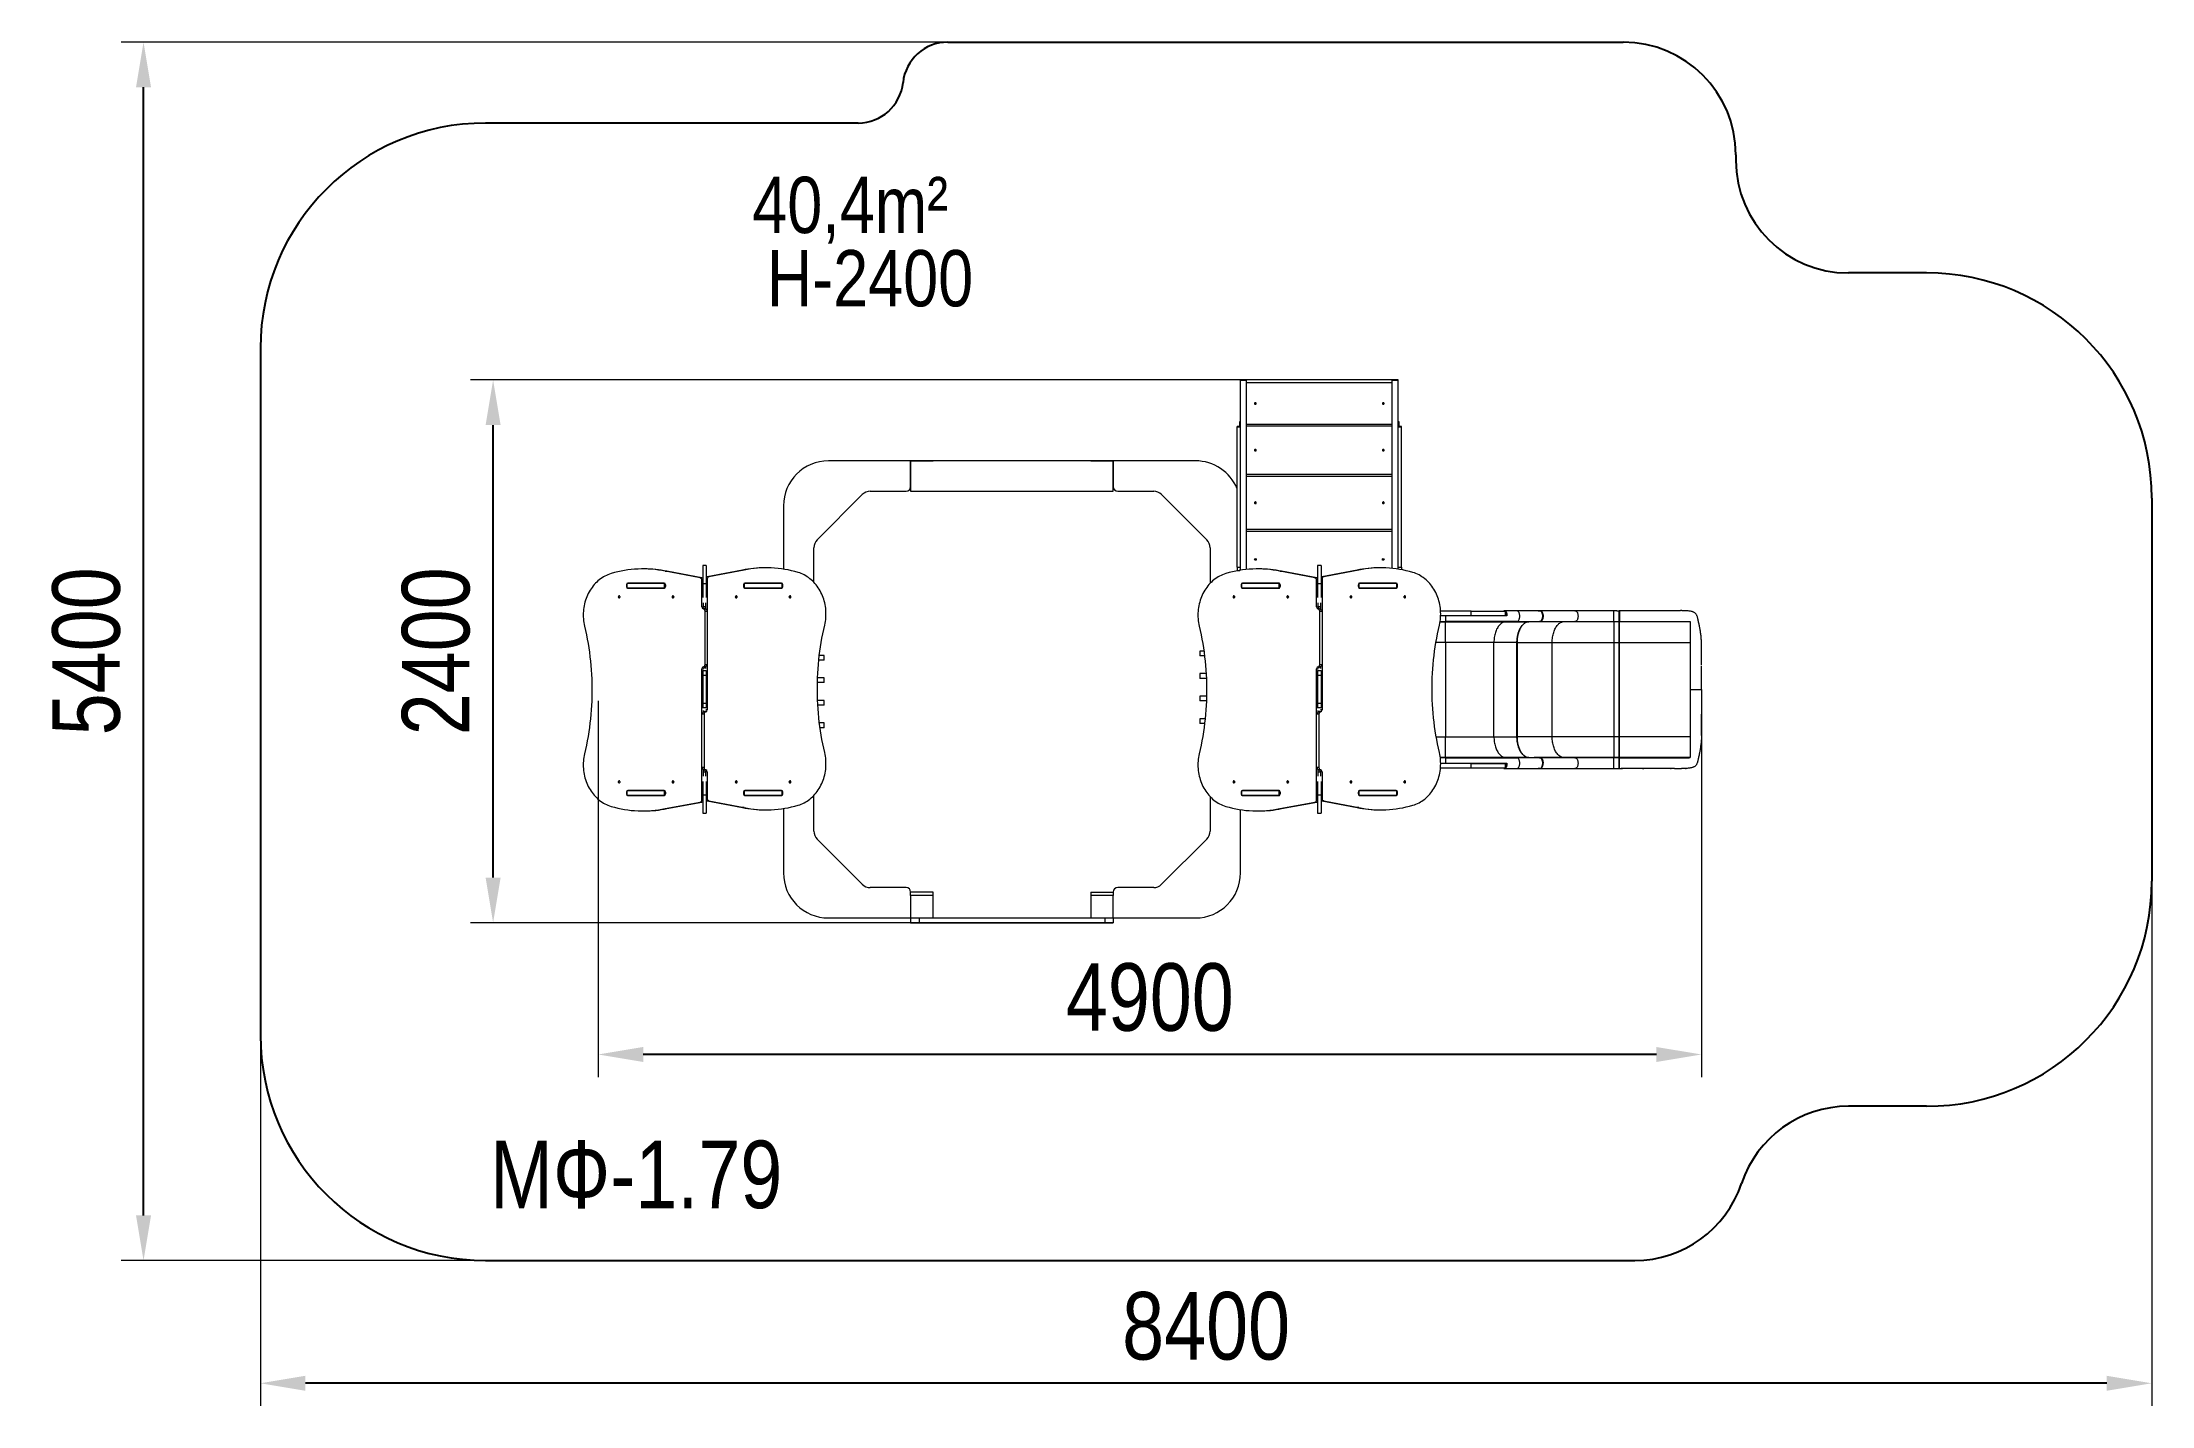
# Model space of a CAD drawing. Header units: millimetres. Extents: x -2979 to 6391, y -2580 to 3476.
import ezdxf

# ---------------------------------------------------------------- set-up
doc = ezdxf.new("R2010")
doc.units = ezdxf.units.MM
for name, color, linetype in [('DIKOM_АРТИКУЛ', 7, 'Continuous'), ('DIKOM_ЗОНА', 90, 'Continuous'), ('DIKOM_ОБЪЕКТ', 7, 'Continuous'), ('DIKOM_РАЗМЕР_ЗОНА', 7, 'Continuous'), ('DIKOM_РАЗМЕР_ОБЪЕКТА', 7, 'Continuous')]:
    doc.layers.add(name, color=color, linetype=linetype)
doc.styles.add('style1', font='arialbd.ttf', dxfattribs={"width": 0.8})
doc.dimstyles.new('1-50', dxfattribs={"dimtxt": 300, "dimasz": 200, "dimexe": 100, "dimexo": 0, "dimgap": 100, "dimtad": 1, "dimtxsty": 'style1', "dimcen": 200, "dimclrd": 7, "dimclre": 7, "dimclrt": 7, "dimadec": 1, "dimazin": 2, "dimtfac": 1, "dimtmove": 0, "dimatfit": 2, "dimfxl": 0, "dimlwd": 25, "dimlwe": 18, "dimarcsym": 0})

msp = doc.modelspace()

# ---------------------------------------------------------------- texts
at = {"layer": 'DIKOM_АРТИКУЛ', "insert": (-989.859, -1402.162), "char_height": 300, "width": 1373.12348, "attachment_point": 1, "style": 'style1'}
msp.add_mtext('{\\fArial|b0|i0|c204|p34;MФ-1.79}', dxfattribs=at)
at = {"layer": 'DIKOM_РАЗМЕР_ОБЪЕКТА', "char_height": 250, "width": 1481.46375, "attachment_point": 1, "style": 'style1'}
for s, insert in [('{\\fArial|b0|i0|c204|p34;40,4m²}', (175.171, 2878.154)), ('{\\fArial|b0|i0|c204|p34;H-2400}', (239.639, 2552.708))]:
    msp.add_mtext(s, dxfattribs=dict(at, insert=insert))

# ---------------------------------------------------------------- blocks, each defined once
blk = doc.blocks.new('*D0')
at = {"layer": 'Defpoints', "color": 0, "transparency": 16777216}
for p in [(-509.5, 550.7), (4390.5, 550.7), (-509.5, -1019.6)]:
    blk.add_point(p, dxfattribs=at)
at = {"layer": 'DIKOM_РАЗМЕР_ОБЪЕКТА', "color": 7, "lineweight": 18, "transparency": 16777216}
for p, q in [((-509.5, 550.7), (-509.5, -1119.6)), ((4390.5, 550.7), (4390.5, -1119.6))]:
    blk.add_line(p, q, dxfattribs=at)
at = {"layer": 'DIKOM_РАЗМЕР_ОБЪЕКТА', "color": 7, "lineweight": 25, "transparency": 16777216}
blk.add_line((4190.5, -1019.6), (-309.5, -1019.6), dxfattribs=at)
at = {"layer": 'DIKOM_РАЗМЕР_ОБЪЕКТА', "color": 7, "transparency": 16777216}
for points in [[(-309.5, -986.3), (-309.5, -1052.9), (-509.5, -1019.6)], [(4190.5, -986.3), (4190.5, -1052.9), (4390.5, -1019.6)]]:
    blk.add_solid(points, dxfattribs=at)
at = {"layer": 'DIKOM_РАЗМЕР_ОБЪЕКТА', "color": 7, "transparency": 16777216, "insert": (1940.5, -766.4), "char_height": 300, "attachment_point": 5, "style": 'style1'}
blk.add_mtext('{\\fArial|b0|i0|c204|p34;4900}', dxfattribs=at)
blk = doc.blocks.new('*D1')
at = {"layer": 'Defpoints', "color": 0, "transparency": 16777216}
for p in [(-976.1, 1975.8), (3043.3, 1975.8), (1778.3, -434.3)]:
    blk.add_point(p, dxfattribs=at)
at = {"layer": 'DIKOM_РАЗМЕР_ОБЪЕКТА', "color": 7, "lineweight": 18, "transparency": 16777216}
for p, q in [((3043.3, 1975.8), (-1076.1, 1975.8)), ((1778.3, -434.3), (-1076.1, -434.3))]:
    blk.add_line(p, q, dxfattribs=at)
at = {"layer": 'DIKOM_РАЗМЕР_ОБЪЕКТА', "color": 7, "lineweight": 25, "transparency": 16777216}
blk.add_line((-976.1, -234.3), (-976.1, 1775.8), dxfattribs=at)
at = {"layer": 'DIKOM_РАЗМЕР_ОБЪЕКТА', "color": 7, "transparency": 16777216}
for points in [[(-1009.4, 1775.8), (-942.7, 1775.8), (-976.1, 1975.8)], [(-1009.4, -234.3), (-942.7, -234.3), (-976.1, -434.3)]]:
    blk.add_solid(points, dxfattribs=at)
at = {"layer": 'DIKOM_РАЗМЕР_ОБЪЕКТА', "color": 7, "transparency": 16777216, "insert": (-1229.2, 770.8), "char_height": 300, "attachment_point": 5, "rotation": 90, "style": 'style1'}
blk.add_mtext('{\\fArial|b0|i0|c204|p34;2400}', dxfattribs=at)
blk = doc.blocks.new('*D2')
at = {"layer": 'Defpoints', "color": 0, "transparency": 16777216}
for p in [(-2009.5, 195.6), (6390.5, 195.6), (-2009.5, -2479.7)]:
    blk.add_point(p, dxfattribs=at)
at = {"layer": 'DIKOM_РАЗМЕР_ЗОНА', "color": 7, "lineweight": 18, "transparency": 16777216}
for p, q in [((-2009.5, 195.6), (-2009.5, -2579.7)), ((6390.5, 195.6), (6390.5, -2579.7))]:
    blk.add_line(p, q, dxfattribs=at)
at = {"layer": 'DIKOM_РАЗМЕР_ЗОНА', "color": 7, "lineweight": 25, "transparency": 16777216}
blk.add_line((6190.5, -2479.7), (-1809.5, -2479.7), dxfattribs=at)
at = {"layer": 'DIKOM_РАЗМЕР_ЗОНА', "color": 7, "transparency": 16777216}
for points in [[(-1809.5, -2446.4), (-1809.5, -2513), (-2009.5, -2479.7)], [(6190.5, -2446.4), (6190.5, -2513), (6390.5, -2479.7)]]:
    blk.add_solid(points, dxfattribs=at)
at = {"layer": 'DIKOM_РАЗМЕР_ЗОНА', "color": 7, "transparency": 16777216, "insert": (2190.5, -2226.5), "char_height": 300, "attachment_point": 5, "style": 'style1'}
blk.add_mtext('{\\fArial|b0|i0|c204|p34;8400}', dxfattribs=at)
blk = doc.blocks.new('*D3')
at = {"layer": 'Defpoints', "color": 0, "transparency": 16777216}
for p in [(-2528.7, 3475.8), (2543.3, 3475.8), (2570.3, -1934.3)]:
    blk.add_point(p, dxfattribs=at)
at = {"layer": 'DIKOM_РАЗМЕР_ЗОНА', "color": 7, "lineweight": 18, "transparency": 16777216}
for p, q in [((2543.3, 3475.8), (-2628.7, 3475.8)), ((2570.3, -1934.3), (-2628.7, -1934.3))]:
    blk.add_line(p, q, dxfattribs=at)
at = {"layer": 'DIKOM_РАЗМЕР_ЗОНА', "color": 7, "lineweight": 25, "transparency": 16777216}
blk.add_line((-2528.7, -1734.3), (-2528.7, 3275.8), dxfattribs=at)
at = {"layer": 'DIKOM_РАЗМЕР_ЗОНА', "color": 7, "transparency": 16777216}
for points in [[(-2562, 3275.8), (-2495.3, 3275.8), (-2528.7, 3475.8)], [(-2562, -1734.3), (-2495.3, -1734.3), (-2528.7, -1934.3)]]:
    blk.add_solid(points, dxfattribs=at)
at = {"layer": 'DIKOM_РАЗМЕР_ЗОНА', "color": 7, "transparency": 16777216, "insert": (-2781.9, 770.8), "char_height": 300, "attachment_point": 5, "rotation": 90, "style": 'style1'}
blk.add_mtext('{\\fArial|b0|i0|c204|p34;5400}', dxfattribs=at)

# ---------------------------------------------------------------- dimensions: what is measured, and where the dimension line sits
at = {"layer": 'DIKOM_РАЗМЕР_ЗОНА'}
dim = msp.add_linear_dim(base=(-2528.683, 3475.834), p1=(2570.289, -1934.276), p2=(2543.302, 3475.834), angle=90, text='{\\fArial|b0|i0|c204|p34;5400}', dimstyle='1-50', dxfattribs=at)
dim.commit()
dim.dimension.update_dxf_attribs({"geometry": '*D3', "text_midpoint": (-2528.683, 770.779), "dimtype": 160})
dim = msp.add_linear_dim(base=(-2009.491, -2479.715), p1=(6390.509, 195.587), p2=(-2009.491, 195.587), text='{\\fArial|b0|i0|c204|p34;<>}', dimstyle='1-50', dxfattribs=at)
dim.commit()
dim.dimension.update_dxf_attribs({"geometry": '*D2', "text_midpoint": (2190.509, -2479.715), "dimtype": 160})
at = {"layer": 'DIKOM_РАЗМЕР_ОБЪЕКТА'}
dim = msp.add_linear_dim(base=(-976.053, 1975.834), p1=(1778.302, -434.276), p2=(3043.302, 1975.834), angle=90, text='{\\fArial|b0|i0|c204|p34;2400}', dimstyle='1-50', dxfattribs=at)
dim.commit()
dim.dimension.update_dxf_attribs({"geometry": '*D1', "text_midpoint": (-976.053, 770.779), "dimtype": 160})
dim = msp.add_linear_dim(base=(-509.491, -1019.602), p1=(4390.509, 550.677), p2=(-509.491, 550.677), text='{\\fArial|b0|i0|c204|p34;<>}', dimstyle='1-50', dxfattribs=at)
dim.commit()
dim.dimension.update_dxf_attribs({"geometry": '*D0', "text_midpoint": (1940.509, -1019.602), "dimtype": 160})

# ---------------------------------------------------------------- linework, layer by layer
at = {"layer": 'DIKOM_ЗОНА', "color": 3}
for p, q in [((1043.302, 3475.834), (4043.302, 3475.834)), ((645.397, 3116.723), (-1009.491, 3116.723)), ((4543.302, 2975.834), (4543.302, 2951.046)), ((5390.509, 2451.046), (5043.302, 2451.046)), ((-2009.491, 2116.723), (-2009.491, -934.276)), ((6390.509, 1451.046), (6390.509, -249.598)), ((5390.509, -1249.598), (5043.302, -1249.598)), ((-1009.491, -1934.276), (4094.317, -1934.276))]:
    msp.add_line(p, q, dxfattribs=at)
for centre, radius, start, end in [((1043.302, 3275.834), 200, 90, 174.1328696), ((4043.302, 2975.834), 500, 0, 90), ((645.397, 3316.723), 200, 270, 354.1328696), ((-1009.491, 2116.723), 1000, 90, 180), ((5043.302, 2951.046), 500, 180, 270), ((5390.509, 1451.046), 1000, 0, 90), ((5390.509, -249.598), 1000, 270, 0), ((-1009.491, -934.276), 1000, 180, 270), ((5043.302, -1749.598), 500, 90, 161.6197515), ((4094.317, -1434.276), 500, 270, 341.6197515)]:
    msp.add_arc(centre, radius, start, end, dxfattribs=at)
at = {"layer": 'DIKOM_ОБЪЕКТ', "color": 7, "linetype": 'Continuous', "lineweight": 15}
for p, q in [((2370.302, 1975.834), (2343.302, 1975.834)), ((2343.302, 1974.655), (2343.302, 1975.834)), ((2343.302, 1974.655), (2370.302, 1974.655)), ((2343.302, 1130.825), (2343.302, 1974.655)), ((2370.302, 1974.655), (2370.302, 1975.834)), ((2370.302, 1134.24), (2370.302, 1974.655)), ((3043.302, 1975.834), (3016.302, 1975.834)), ((3016.302, 1974.655), (3016.302, 1975.834)), ((3016.302, 1974.655), (3043.302, 1974.655)), ((3016.302, 1139.198), (3016.302, 1974.655)), ((3043.302, 1974.655), (3043.302, 1975.834)), ((3043.302, 1135.781), (3043.302, 1974.655)), ((3016.302, 1963.343), (2370.302, 1963.343)), ((2340.302, 1768.931), (2340.302, 1791.724)), ((2340.302, 1791.724), (2343.302, 1791.724)), ((3043.302, 1791.724), (3046.302, 1791.724)), ((3046.302, 1791.724), (3046.302, 1768.931)), ((2343.302, 1768.931), (2328.302, 1768.931)), ((2328.302, 1768.195), (2328.302, 1768.931)), ((2328.302, 1768.195), (2343.302, 1768.195)), ((2328.302, 1145.177), (2328.302, 1768.195)), ((2370.302, 1779.305), (3016.302, 1779.305)), ((3016.302, 1770.617), (2370.302, 1770.617)), ((3058.302, 1768.931), (3043.302, 1768.931)), ((3043.302, 1768.195), (3058.302, 1768.195)), ((3058.302, 1768.195), (3058.302, 1768.931)), ((3058.302, 1145.177), (3058.302, 1768.195)), ((878.302, 1616.723), (513.302, 1616.723)), ((878.302, 1616.724), (978.302, 1616.724)), ((878.302, 1616.723), (878.302, 1616.724)), ((878.302, 1616.723), (878.302, 1481.723)), ((1778.302, 1616.723), (878.302, 1616.723)), ((878.302, 1501.724), (878.302, 1616.723)), ((978.302, 1616.724), (978.302, 1616.723)), ((1678.302, 1616.723), (1678.302, 1616.724)), ((1678.302, 1616.724), (1778.301, 1616.724)), ((2143.301, 1616.724), (1778.301, 1616.724)), ((1778.301, 1616.724), (1778.302, 1501.724)), ((1778.302, 1481.723), (1778.302, 1616.723)), ((878.302, 1516.724), (878.302, 1516.724)), ((878.302, 1501.724), (878.302, 1501.724)), ((2370.302, 1557.328), (3016.302, 1557.328)), ((3016.302, 1547.537), (2370.302, 1547.537)), ((313.302, 1416.723), (313.302, 1135.781)), ((462.947, 1266.368), (663.657, 1467.079)), ((699.013, 1481.724), (858.302, 1481.724)), ((878.302, 1481.723), (1778.302, 1481.723)), ((1798.302, 1481.724), (1957.591, 1481.724)), ((1992.947, 1467.079), (2193.657, 1266.368)), ((2370.302, 1313.052), (3016.302, 1313.052)), ((448.302, 1077.788), (448.302, 1231.013)), ((2208.302, 1231.013), (2208.302, 1072.851)), ((2370.302, 1303.689), (3016.302, 1303.689)), ((3016.302, 1302.528), (2370.302, 1302.528)), ((-304.382, 1136.589), (-311.882, 1136.589)), ((-55.992, 1096.938), (-211.768, 1126.231)), ((-211.768, 1126.231), (-204.268, 1126.231)), ((-48.492, 1096.938), (-204.268, 1126.231)), ((-29.204, 1151.996), (-44.204, 1151.996)), ((-44.204, 1151.996), (-44.204, 1070.821)), ((-29.204, 1151.996), (-29.204, 1070.821)), ((130.851, 1131.19), (-24.927, 1101.897)), ((138.351, 1131.19), (-17.427, 1101.897)), ((138.351, 1131.19), (130.851, 1131.19)), ((238.465, 1141.548), (230.965, 1141.548)), ((2328.302, 1145.177), (2343.302, 1145.177)), ((2328.302, 1145.177), (2328.302, 1130.38)), ((2328.302, 1130.38), (2328.302, 1128.265)), ((2425.618, 1136.589), (2418.118, 1136.589)), ((2674.008, 1096.938), (2518.232, 1126.231)), ((2518.232, 1126.231), (2525.732, 1126.231)), ((2681.508, 1096.938), (2525.732, 1126.231)), ((2700.796, 1151.996), (2685.796, 1151.996)), ((2685.796, 1151.996), (2685.796, 1070.821)), ((2700.796, 1151.996), (2700.796, 1070.821)), ((2860.851, 1131.19), (2705.073, 1101.897)), ((2868.351, 1131.19), (2712.573, 1101.897)), ((2868.351, 1131.19), (2860.851, 1131.19)), ((2968.465, 1141.548), (2960.965, 1141.548)), ((3043.302, 1145.177), (3058.302, 1145.177)), ((3058.302, 1145.177), (3058.302, 1133.221)), ((-384.067, 1064.474), (-384.067, 1059.974)), ((-382.215, 1069.813), (-382.215, 1054.635)), ((-381.103, 1072.724), (-382.173, 1072.724)), ((-381.103, 1051.724), (-382.173, 1051.724)), ((-381.103, 1051.724), (-381.103, 1072.724)), ((-214.711, 1072.724), (-381.103, 1072.724)), ((-214.711, 1051.724), (-381.103, 1051.724)), ((-217.357, 1073.474), (-376.273, 1073.474)), ((-376.273, 1050.974), (-217.357, 1050.974)), ((-370.827, 1051.292), (-370.827, 1051.724)), ((-214.711, 1051.724), (-214.711, 1072.724)), ((-211.457, 1072.724), (-214.711, 1072.724)), ((-211.457, 1051.724), (-214.711, 1051.724)), ((-209.563, 1059.974), (-209.563, 1064.474)), ((-55.992, 1096.938), (-48.492, 1096.938)), ((-48.724, 967.843), (-48.724, 1087.068)), ((-29.204, 1070.821), (-44.204, 1070.821)), ((-44.204, 1070.821), (-44.204, 1010.424)), ((-29.204, 1070.821), (-29.204, 1010.504)), ((-17.427, 1101.897), (-24.927, 1101.897)), ((-24.696, 1092.027), (-24.693, 510.567)), ((136.146, 1064.474), (136.146, 1059.974)), ((140.951, 1072.724), (137.896, 1072.724)), ((140.951, 1051.724), (137.896, 1051.724)), ((140.951, 1051.724), (140.951, 1072.724)), ((307.683, 1072.724), (140.951, 1072.724)), ((307.683, 1051.724), (140.951, 1051.724)), ((302.856, 1073.474), (143.94, 1073.474)), ((143.94, 1050.974), (302.856, 1050.974)), ((297.409, 1051.724), (297.409, 1051.292)), ((307.683, 1051.724), (307.683, 1072.724)), ((308.752, 1072.724), (307.683, 1072.724)), ((308.752, 1051.724), (307.683, 1051.724)), ((308.795, 1054.634), (308.795, 1069.813)), ((310.65, 1059.974), (310.65, 1064.474)), ((2345.933, 1064.474), (2345.933, 1059.974)), ((2347.785, 1069.813), (2347.785, 1054.635)), ((2348.897, 1072.724), (2347.827, 1072.724)), ((2348.897, 1051.724), (2347.827, 1051.724)), ((2348.897, 1051.724), (2348.897, 1072.724)), ((2515.289, 1072.724), (2348.897, 1072.724)), ((2515.289, 1051.724), (2348.897, 1051.724)), ((2512.643, 1073.474), (2353.727, 1073.474)), ((2353.727, 1050.974), (2512.643, 1050.974)), ((2359.173, 1051.292), (2359.173, 1051.724)), ((2370.302, 1072.724), (2370.302, 1073.474)), ((2370.302, 1050.974), (2370.302, 1051.724)), ((2515.289, 1051.724), (2515.289, 1072.724)), ((2518.543, 1072.724), (2515.289, 1072.724)), ((2518.543, 1051.724), (2515.289, 1051.724)), ((2520.437, 1059.974), (2520.437, 1064.474)), ((2674.008, 1096.938), (2681.508, 1096.938)), ((2681.276, 967.843), (2681.276, 1087.068)), ((2700.796, 1070.821), (2685.796, 1070.821)), ((2685.796, 1070.821), (2685.796, 1010.424)), ((2700.796, 1070.821), (2700.796, 1010.504)), ((2712.573, 1101.897), (2705.073, 1101.897)), ((2705.305, 1092.027), (2705.307, 510.567)), ((2866.146, 1064.474), (2866.146, 1059.974)), ((2870.951, 1072.724), (2867.896, 1072.724)), ((2870.951, 1051.724), (2867.896, 1051.724)), ((2870.951, 1051.724), (2870.951, 1072.724)), ((3037.683, 1072.724), (2870.951, 1072.724)), ((3037.683, 1051.724), (2870.951, 1051.724)), ((3032.856, 1073.474), (2873.94, 1073.474)), ((2873.94, 1050.974), (3032.856, 1050.974)), ((3016.302, 1072.724), (3016.302, 1073.474)), ((3016.302, 1050.974), (3016.302, 1051.724)), ((3027.409, 1051.724), (3027.409, 1051.292)), ((3037.683, 1051.724), (3037.683, 1072.724)), ((3038.752, 1072.724), (3037.683, 1072.724)), ((3038.752, 1051.724), (3037.683, 1051.724)), ((3038.795, 1054.634), (3038.795, 1069.813)), ((3040.65, 1059.974), (3040.65, 1064.474)), ((-48.724, 967.843), (-41.224, 967.843)), ((-42.16, 958.956), (-34.66, 958.956)), ((-41.224, 967.843), (-41.224, 986.532)), ((-34.867, 711.642), (-34.867, 949.081)), ((-32.195, 986.583), (-32.195, 958.049)), ((2681.276, 967.843), (2688.776, 967.843)), ((2687.84, 958.956), (2695.34, 958.956)), ((2688.776, 967.843), (2688.776, 986.532)), ((2695.133, 711.642), (2695.133, 949.081)), ((2697.805, 986.583), (2697.805, 958.049)), ((3367.203, 949.724), (3231.952, 949.724)), ((3367.203, 928.724), (3367.203, 949.724)), ((3367.203, 949.724), (3519.063, 949.724)), ((3515.463, 951.224), (3514.899, 951.224)), ((3519.063, 949.724), (3519.063, 928.724)), ((3520.962, 949.724), (3519.063, 949.724)), ((3520.962, 928.724), (3520.962, 949.724)), ((3663.927, 951.224), (3569.724, 951.224)), ((3665.565, 951.224), (3663.927, 951.224)), ((3671.77, 951.224), (3663.927, 951.224)), ((3665.565, 951.224), (3673.276, 951.224)), ((3828.576, 951.224), (3673.276, 951.224)), ((4000.649, 903.224), (4000.649, 951.224)), ((4014.649, 951.224), (4000.649, 951.224)), ((4014.649, 951.224), (4024.224, 951.224)), ((4016.548, 951.224), (4016.648, 951.235)), ((4016.648, 951.235), (4026.082, 951.243)), ((4024.365, 950.433), (4024.224, 951.108)), ((4025.375, 950.95), (4024.537, 950.112)), ((4025.984, 951.233), (4025.081, 951.232)), ((4039.854, 951.238), (4026.081, 951.233)), ((4026.082, 951.243), (4026.088, 951.057)), ((4040.649, 951.251), (4039.854, 951.25)), ((4255.296, 951.206), (4253.239, 951.182)), ((4256.534, 951.22), (4255.296, 951.206)), ((4320.781, 950.841), (4319.816, 950.906)), ((4321.375, 950.801), (4320.781, 950.841)), ((3229.693, 903.224), (3254.257, 903.224)), ((3367.203, 928.724), (3232.162, 928.724)), ((3254.257, 928.724), (3254.257, 927.745)), ((3254.257, 927.745), (3254.257, 903.224)), ((3526.746, 927.745), (3254.257, 927.745)), ((3569.724, 903.224), (3254.257, 903.224)), ((3254.257, 903.224), (3254.257, 902.222)), ((3254.257, 902.222), (3521.544, 902.222)), ((3254.257, 809.724), (3254.257, 902.222)), ((3519.063, 928.724), (3367.203, 928.724)), ((3520.962, 928.724), (3519.063, 928.724)), ((3524.184, 928.724), (3521.439, 928.724)), ((3521.544, 902.222), (3569.724, 903.224)), ((3521.544, 902.222), (3623.589, 902.222)), ((3569.724, 903.224), (3671.77, 903.224)), ((3612.528, 900.075), (3612.714, 900.153)), ((3671.77, 903.224), (3623.589, 902.222)), ((3670.267, 903.192), (3673.276, 903.224)), ((3673.276, 903.224), (3828.576, 903.224)), ((3686.295, 927.224), (3687.042, 927.224)), ((3780.082, 902.72), (3828.576, 903.224)), ((3780.082, 902.72), (4000.649, 902.72)), ((3828.576, 903.224), (4000.649, 903.224)), ((4000.649, 903.224), (4000.649, 902.72)), ((4000.649, 903.224), (4024.224, 903.224)), ((4000.649, 902.72), (4024.224, 902.72)), ((4000.649, 902.72), (4000.649, 810.722)), ((4024.224, 903.316), (4024.392, 903.802)), ((4024.224, 903.224), (4024.224, 902.72)), ((4024.224, 902.72), (4024.224, 810.722)), ((4024.724, 903.221), (4024.724, 903.724)), ((4024.724, 810.722), (4024.724, 903.221)), ((4025.356, 903.517), (4025.356, 903.013)), ((4025.356, 903.013), (4025.356, 810.722)), ((4026.062, 903.512), (4026.063, 903.4)), ((4026.063, 903.224), (4079.758, 903.224)), ((4026.063, 902.72), (4026.063, 903.224)), ((4026.063, 902.72), (4340.567, 902.72)), ((4026.063, 810.722), (4026.063, 902.72)), ((4236.929, 903.224), (4251.223, 903.224)), ((4251.223, 903.224), (4256.567, 903.224)), ((4340.043, 902.779), (4340.505, 902.743)), ((4340.505, 902.743), (4340.563, 902.724)), ((4340.563, 902.724), (4340.567, 902.72)), ((4340.567, 901.396), (4340.567, 901.377)), ((4340.567, 887.057), (4340.567, 882.282)), ((4340.567, 861.657), (4340.567, 855.253)), ((493.392, 752.724), (472.768, 752.724)), ((494.302, 752.724), (493.392, 752.724)), ((494.302, 731.724), (494.302, 752.724)), ((2162.302, 771.724), (2162.302, 750.724)), ((2180.696, 771.724), (2162.302, 771.724)), ((2183.455, 750.724), (2162.302, 750.724)), ((3468.775, 809.724), (3254.257, 809.724)), ((3254.257, 809.724), (3254.257, 391.724)), ((3570.82, 809.724), (3468.775, 809.724)), ((3468.775, 391.724), (3468.775, 809.724)), ((3570.82, 391.724), (3570.82, 809.724)), ((3571.033, 391.724), (3571.033, 809.724)), ((3572.327, 810.722), (3571.58, 810.722)), ((3571.58, 810.722), (3571.58, 390.725)), ((3572.327, 810.722), (3727.627, 810.722)), ((3572.327, 390.725), (3572.327, 810.722)), ((3727.627, 390.725), (3727.627, 810.722)), ((3727.627, 810.722), (4000.649, 810.722)), ((4000.649, 810.722), (4024.224, 810.722)), ((4000.649, 810.722), (4000.649, 390.725)), ((4024.224, 810.722), (4024.224, 390.725)), ((4024.724, 390.725), (4024.724, 810.722)), ((4026.063, 810.722), (4025.356, 810.722)), ((4025.356, 810.722), (4025.356, 390.725)), ((4026.063, 810.722), (4340.567, 810.722)), ((4026.063, 390.725), (4026.063, 810.722)), ((4340.567, 817.886), (4340.567, 810.722)), ((4340.567, 810.722), (4340.567, 810.233)), ((4340.567, 810.233), (4340.567, 809.623)), ((4390.462, 812.078), (4390.361, 814.407)), ((4390.563, 809.749), (4390.462, 812.078)), ((-48.721, 111.42), (-48.724, 692.881)), ((-44.204, 685.28), (-44.204, 684.164)), ((-29.204, 684.164), (-44.204, 684.164)), ((-44.204, 684.164), (-44.204, 664.12)), ((-29.204, 664.12), (-44.204, 664.12)), ((-44.204, 664.12), (-44.204, 539.327)), ((-42.16, 701.768), (-34.66, 701.768)), ((-32.194, 701.254), (-36.287, 701.254)), ((-32.194, 702.675), (-32.194, 695.001)), ((-29.204, 685.253), (-29.204, 684.164)), ((-29.204, 684.164), (-29.204, 664.12)), ((-29.204, 664.12), (-29.204, 539.327)), ((493.392, 731.724), (470.425, 731.724)), ((494.302, 731.724), (493.392, 731.724)), ((2162.302, 671.724), (2162.302, 650.724)), ((2190.591, 671.724), (2162.302, 671.724)), ((2681.278, 111.42), (2681.276, 692.881)), ((2685.796, 685.28), (2685.796, 684.164)), ((2700.796, 684.164), (2685.796, 684.164)), ((2685.796, 684.164), (2685.796, 664.12)), ((2700.796, 664.12), (2685.796, 664.12)), ((2685.796, 664.12), (2685.796, 539.327)), ((2687.84, 701.768), (2695.34, 701.768)), ((2697.806, 701.254), (2693.713, 701.254)), ((2697.806, 702.675), (2697.806, 695.001)), ((2700.796, 685.253), (2700.796, 684.164)), ((2700.796, 684.164), (2700.796, 664.12)), ((2700.796, 664.12), (2700.796, 539.327)), ((4340.567, 745.434), (4340.567, 600.724)), ((493.392, 631.724), (464.187, 631.724)), ((493.392, 652.724), (464.828, 652.724)), ((494.302, 652.724), (493.392, 652.724)), ((494.302, 631.724), (493.392, 631.724)), ((494.302, 631.724), (494.302, 652.724)), ((2191.636, 650.724), (2162.302, 650.724)), ((2162.302, 571.724), (2162.302, 550.724)), ((2192.395, 571.724), (2162.302, 571.724)), ((4340.567, 600.724), (4340.567, 456.014)), ((4390.566, 600.161), (4390.541, 578.888)), ((-29.204, 539.327), (-44.204, 539.327)), ((-44.204, 539.327), (-44.204, 519.284)), ((-29.204, 519.284), (-44.204, 519.284)), ((-44.204, 519.284), (-44.204, 518.169)), ((-41.223, 500.772), (-41.223, 508.428)), ((-37.13, 502.194), (-41.223, 502.194)), ((-31.257, 501.68), (-38.757, 501.68)), ((-38.55, 491.805), (-38.55, 254.366)), ((-29.204, 539.327), (-29.204, 519.284)), ((-29.204, 519.284), (-29.204, 518.193)), ((493.392, 552.724), (464.947, 552.724)), ((493.392, 531.724), (465.992, 531.724)), ((494.302, 552.724), (493.392, 552.724)), ((494.302, 531.724), (493.392, 531.724)), ((494.302, 531.724), (494.302, 552.724)), ((2191.755, 550.724), (2162.302, 550.724)), ((2162.302, 471.724), (2162.302, 450.724)), ((2186.157, 471.724), (2162.302, 471.724)), ((2700.796, 539.327), (2685.796, 539.327)), ((2685.796, 539.327), (2685.796, 519.284)), ((2700.796, 519.284), (2685.796, 519.284)), ((2685.796, 519.284), (2685.796, 518.169)), ((2688.777, 500.772), (2688.777, 508.428)), ((2692.87, 502.194), (2688.777, 502.194)), ((2698.743, 501.68), (2691.243, 501.68)), ((2691.45, 491.805), (2691.45, 254.366)), ((2700.796, 539.327), (2700.796, 519.284)), ((2700.796, 519.284), (2700.796, 518.193)), ((493.392, 452.724), (473.128, 452.724)), ((493.392, 431.724), (475.886, 431.724)), ((494.302, 452.724), (493.392, 452.724)), ((494.302, 431.724), (493.392, 431.724)), ((494.302, 431.724), (494.302, 452.724)), ((2183.814, 450.724), (2162.302, 450.724)), ((3254.257, 299.225), (3254.257, 391.724)), ((3254.257, 391.724), (3468.775, 391.724)), ((3468.775, 391.724), (3570.82, 391.724)), ((3571.58, 390.725), (3572.327, 390.725)), ((3727.627, 390.725), (3572.327, 390.725)), ((4000.649, 390.725), (3727.627, 390.725)), ((4000.649, 390.725), (4000.649, 298.727)), ((4024.224, 390.725), (4000.649, 390.725)), ((4024.224, 390.725), (4024.224, 298.727)), ((4024.724, 298.227), (4024.724, 390.725)), ((4025.356, 390.725), (4025.356, 298.434)), ((4026.063, 390.725), (4025.356, 390.725)), ((4340.567, 390.725), (4026.063, 390.725)), ((4026.063, 298.727), (4026.063, 390.725)), ((4340.567, 391.214), (4340.567, 391.825)), ((4340.567, 390.725), (4340.567, 391.214)), ((4340.567, 390.725), (4340.567, 383.562)), ((3254.257, 298.224), (3230.668, 298.224)), ((3254.257, 299.225), (3254.257, 298.224)), ((3521.544, 299.225), (3254.257, 299.225)), ((3254.257, 298.224), (3254.257, 273.702)), ((3254.257, 298.224), (3569.724, 298.224)), ((3569.724, 298.224), (3521.544, 299.225)), ((3623.589, 299.225), (3521.544, 299.225)), ((3671.77, 298.224), (3569.724, 298.224)), ((3623.589, 299.225), (3671.77, 298.224)), ((3673.276, 298.224), (3670.267, 298.255)), ((3828.576, 298.224), (3673.276, 298.224)), ((3828.576, 298.224), (3780.082, 298.727)), ((4000.649, 298.727), (3780.082, 298.727)), ((4000.649, 298.224), (3828.576, 298.224)), ((4000.649, 298.727), (4000.649, 298.224)), ((4024.224, 298.727), (4000.649, 298.727)), ((4000.649, 250.224), (4000.649, 298.224)), ((4024.224, 298.224), (4000.649, 298.224)), ((4024.224, 298.727), (4024.224, 298.224)), ((4024.375, 297.456), (4024.224, 298.132)), ((4024.724, 297.724), (4024.724, 298.227)), ((4025.356, 298.434), (4025.356, 297.931)), ((4026.062, 297.936), (4026.063, 298.048)), ((4340.567, 298.727), (4026.063, 298.727)), ((4026.063, 298.224), (4026.063, 298.727)), ((4026.063, 298.224), (4079.758, 298.224)), ((4236.929, 298.224), (4251.223, 298.224)), ((4251.223, 298.224), (4256.567, 298.224)), ((4340.043, 298.668), (4340.505, 298.704)), ((4340.505, 298.704), (4340.563, 298.724)), ((4340.563, 298.724), (4340.567, 298.727)), ((4340.567, 346.195), (4340.567, 339.79)), ((4340.567, 319.165), (4340.567, 314.391)), ((4340.567, 300.07), (4340.567, 300.051)), ((-44.204, 193.01), (-44.204, 132.626)), ((-41.222, 216.908), (-41.222, 245.399)), ((-31.257, 244.492), (-38.757, 244.492)), ((-24.693, 235.605), (-32.193, 235.605)), ((-32.193, 235.605), (-32.193, 216.872)), ((-29.204, 192.957), (-29.204, 132.626)), ((-24.693, 235.605), (-24.693, 116.379)), ((2685.796, 193.01), (2685.796, 132.626)), ((2688.778, 216.908), (2688.778, 245.399)), ((2698.743, 244.492), (2691.243, 244.492)), ((2705.307, 235.605), (2697.807, 235.605)), ((2697.807, 235.605), (2697.807, 216.872)), ((2700.796, 192.957), (2700.796, 132.626)), ((2705.307, 235.605), (2705.307, 116.379)), ((3367.203, 251.724), (3231.437, 251.724)), ((3367.203, 272.724), (3232.315, 272.724)), ((3254.257, 273.702), (3526.746, 273.702)), ((3254.257, 273.702), (3254.257, 272.724)), ((3367.203, 251.724), (3367.203, 272.724)), ((3367.203, 272.724), (3519.063, 272.724)), ((3519.063, 251.724), (3367.203, 251.724)), ((3514.899, 250.224), (3515.463, 250.224)), ((3519.063, 272.724), (3519.063, 251.724)), ((3520.962, 272.724), (3519.063, 272.724)), ((3520.962, 251.724), (3519.063, 251.724)), ((3520.962, 251.724), (3520.962, 272.724)), ((3524.184, 272.724), (3521.438, 272.724)), ((3569.724, 250.224), (3663.927, 250.224)), ((3663.927, 250.224), (3665.565, 250.224)), ((3663.927, 250.224), (3671.77, 250.224)), ((3673.276, 250.224), (3665.565, 250.224)), ((3673.118, 250.243), (3673.391, 250.248)), ((3673.276, 250.224), (3828.576, 250.224)), ((4000.649, 250.224), (4014.649, 250.224)), ((4014.649, 250.224), (4024.224, 250.224)), ((4016.648, 250.213), (4016.502, 250.238)), ((4016.648, 250.213), (4026.082, 250.205)), ((4024.5, 251.373), (4025.375, 250.497)), ((4025.081, 250.215), (4025.953, 250.215)), ((4025.382, 250.68), (4025.375, 250.497)), ((4026.081, 250.215), (4039.854, 250.21)), ((4253.177, 250.265), (4255.382, 250.24)), ((4255.382, 250.24), (4256.534, 250.227)), ((4319.816, 250.541), (4320.529, 250.582)), ((-384.067, 143.474), (-384.067, 138.974)), ((-382.215, 148.813), (-382.215, 133.634)), ((-381.103, 151.724), (-382.173, 151.724)), ((-381.103, 130.724), (-382.173, 130.724)), ((-381.103, 130.724), (-381.103, 151.724)), ((-214.711, 151.724), (-381.103, 151.724)), ((-214.711, 130.724), (-381.103, 130.724)), ((-217.357, 152.474), (-376.273, 152.474)), ((-376.273, 129.974), (-217.357, 129.974)), ((-370.827, 151.724), (-370.827, 152.156)), ((-214.711, 130.724), (-214.711, 151.724)), ((-211.457, 151.724), (-214.711, 151.724)), ((-211.457, 130.724), (-214.711, 130.724)), ((-211.768, 72.257), (-55.99, 101.55)), ((-209.563, 138.974), (-209.563, 143.474)), ((-204.268, 72.257), (-48.49, 101.55)), ((-55.99, 101.55), (-48.49, 101.55)), ((-29.204, 132.626), (-44.204, 132.626)), ((-44.204, 132.626), (-44.204, 51.451)), ((-29.204, 132.626), (-29.204, 51.451)), ((-17.425, 106.51), (-24.925, 106.51)), ((-24.925, 106.51), (130.851, 77.217)), ((-17.425, 106.51), (138.351, 77.217)), ((136.146, 143.474), (136.146, 138.974)), ((140.951, 151.724), (137.896, 151.724)), ((140.951, 130.724), (137.896, 130.724)), ((140.951, 130.724), (140.951, 151.724)), ((307.683, 151.724), (140.951, 151.724)), ((307.683, 130.724), (140.951, 130.724)), ((302.856, 152.474), (143.94, 152.474)), ((143.94, 129.974), (302.856, 129.974)), ((297.407, 152.157), (297.407, 151.724)), ((307.683, 130.724), (307.683, 151.724)), ((308.752, 151.724), (307.683, 151.724)), ((308.752, 130.724), (307.683, 130.724)), ((308.795, 133.634), (308.795, 148.813)), ((310.65, 138.974), (310.65, 143.474)), ((448.302, -27.566), (448.302, 130.619)), ((2208.302, 125.637), (2208.302, -27.566)), ((2345.933, 143.474), (2345.933, 138.974)), ((2347.785, 148.813), (2347.785, 133.634)), ((2348.897, 151.724), (2347.827, 151.724)), ((2348.897, 130.724), (2347.827, 130.724)), ((2348.897, 130.724), (2348.897, 151.724)), ((2515.289, 151.724), (2348.897, 151.724)), ((2515.289, 130.724), (2348.897, 130.724)), ((2512.643, 152.474), (2353.727, 152.474)), ((2353.727, 129.974), (2512.643, 129.974)), ((2359.173, 151.724), (2359.173, 152.156)), ((2515.289, 130.724), (2515.289, 151.724)), ((2518.543, 151.724), (2515.289, 151.724)), ((2518.543, 130.724), (2515.289, 130.724)), ((2518.232, 72.257), (2674.01, 101.55)), ((2520.437, 138.974), (2520.437, 143.474)), ((2525.732, 72.257), (2681.51, 101.55)), ((2674.01, 101.55), (2681.51, 101.55)), ((2700.796, 132.626), (2685.796, 132.626)), ((2685.796, 132.626), (2685.796, 51.451)), ((2700.796, 132.626), (2700.796, 51.451)), ((2712.575, 106.51), (2705.075, 106.51)), ((2705.075, 106.51), (2860.851, 77.217)), ((2712.575, 106.51), (2868.351, 77.217)), ((2866.146, 143.474), (2866.146, 138.974)), ((2870.951, 151.724), (2867.896, 151.724)), ((2870.951, 130.724), (2867.896, 130.724)), ((2870.951, 130.724), (2870.951, 151.724)), ((3037.683, 151.724), (2870.951, 151.724)), ((3037.683, 130.724), (2870.951, 130.724)), ((3032.856, 152.474), (2873.94, 152.474)), ((2873.94, 129.974), (3032.856, 129.974)), ((3027.406, 152.157), (3027.406, 151.724)), ((3037.683, 130.724), (3037.683, 151.724)), ((3038.752, 151.724), (3037.683, 151.724)), ((3038.752, 130.724), (3037.683, 130.724)), ((3038.795, 133.634), (3038.795, 148.813)), ((3040.65, 138.974), (3040.65, 143.474)), ((-311.882, 61.899), (-304.382, 61.899)), ((-211.768, 72.257), (-204.268, 72.257)), ((-44.204, 51.451), (-29.204, 51.451)), ((138.351, 77.217), (130.851, 77.217)), ((230.965, 66.859), (238.465, 66.859)), ((313.303, 72.626), (313.303, -213.276)), ((2343.302, -213.276), (2343.302, 67.663)), ((2418.118, 61.899), (2425.618, 61.899)), ((2518.232, 72.257), (2525.732, 72.257)), ((2685.796, 51.451), (2700.796, 51.451)), ((2868.351, 77.217), (2860.851, 77.217)), ((2960.965, 66.859), (2968.465, 66.859)), ((663.657, -263.631), (462.947, -62.921)), ((2193.657, -62.921), (1992.947, -263.631)), ((858.302, -278.276), (699.013, -278.276)), ((1957.591, -278.276), (1798.302, -278.276)), ((878.302, -313.276), (878.302, -298.276)), ((978.302, -298.276), (878.302, -298.276)), ((978.302, -313.276), (878.302, -313.276)), ((878.302, -313.276), (878.302, -413.276)), ((978.302, -313.276), (978.302, -298.276)), ((978.302, -413.276), (978.302, -313.276)), ((1678.302, -298.276), (1678.302, -313.276)), ((1678.302, -298.276), (1778.302, -298.276)), ((1778.302, -313.276), (1678.302, -313.276)), ((1678.302, -313.276), (1678.302, -413.276)), ((1778.302, -298.276), (1778.302, -313.276)), ((1778.302, -413.276), (1778.302, -313.276)), ((513.303, -413.276), (878.302, -413.276)), ((878.302, -413.276), (878.302, -434.276)), ((878.302, -413.276), (978.302, -413.276)), ((878.302, -434.276), (916.181, -434.276)), ((916.181, -413.276), (916.181, -434.276)), ((916.181, -434.276), (1740.423, -434.276)), ((978.302, -413.276), (1678.302, -413.276)), ((1678.302, -413.276), (1778.302, -413.276)), ((1740.423, -413.276), (1740.423, -434.276)), ((1740.423, -434.276), (1778.302, -434.276)), ((1778.302, -413.276), (1778.302, -434.276)), ((1778.302, -413.276), (2143.302, -413.276))]:
    msp.add_line(p, q, dxfattribs=at)
at = {"layer": 'DIKOM_ОБЪЕКТ', "color": 8, "linetype": 'Continuous', "lineweight": 15}
for p, q in [((2328.302, 1130.38), (2340.481, 1130.38)), ((-384.067, 1064.474), (-382.215, 1064.474)), ((-384.067, 1059.974), (-382.215, 1059.974)), ((-48.724, 1087.068), (-44.204, 1087.068)), ((-24.696, 1092.027), (-29.204, 1092.027)), ((310.65, 1064.474), (308.795, 1064.474)), ((310.65, 1059.974), (308.795, 1059.974)), ((2345.933, 1064.474), (2347.785, 1064.474)), ((2345.933, 1059.974), (2347.785, 1059.974)), ((2681.276, 1087.068), (2685.796, 1087.068)), ((2705.305, 1092.027), (2700.796, 1092.027)), ((3040.65, 1064.474), (3038.795, 1064.474)), ((3040.65, 1059.974), (3038.795, 1059.974)), ((-32.195, 969.023), (-41.224, 969.023)), ((-34.867, 949.081), (-27.474, 949.081)), ((2697.805, 969.023), (2688.776, 969.023)), ((2695.133, 949.081), (2702.526, 949.081)), ((3229.534, 902.222), (3254.257, 902.222)), ((3254.257, 927.745), (3232.123, 927.745)), ((3647.555, 902.72), (3780.082, 902.72)), ((4024.536, 904.531), (4024.536, 904.114)), ((4025.356, 903.517), (4024.695, 904.178)), ((4024.724, 903.646), (4025.356, 903.013)), ((4079.758, 903.224), (4236.929, 903.224)), ((3254.257, 809.724), (3210.972, 809.724)), ((3571.033, 809.724), (3570.82, 809.724)), ((3571.58, 810.722), (3571.05, 810.722)), ((4024.224, 810.722), (4024.724, 810.722)), ((4024.724, 810.722), (4025.356, 810.722)), ((-48.724, 692.881), (-41.645, 692.881)), ((-34.867, 711.642), (-27.473, 711.642)), ((2681.276, 692.881), (2688.355, 692.881)), ((2695.133, 711.642), (2702.527, 711.642)), ((4390.567, 600.724), (4390.566, 600.161)), ((-38.55, 491.805), (-45.947, 491.805)), ((-24.693, 510.567), (-31.775, 510.567)), ((2691.45, 491.805), (2684.053, 491.805)), ((2705.307, 510.567), (2698.225, 510.567)), ((3212.16, 391.724), (3254.257, 391.724)), ((3570.82, 391.724), (3571.033, 391.724)), ((3571.041, 390.725), (3571.58, 390.725)), ((4024.224, 390.725), (4024.724, 390.725)), ((4025.356, 390.725), (4024.724, 390.725)), ((3254.257, 299.225), (3230.542, 299.225)), ((3780.082, 298.727), (3647.555, 298.727)), ((4025.356, 298.434), (4024.388, 297.466)), ((4025.356, 297.931), (4024.44, 297.014)), ((4079.758, 298.224), (4236.929, 298.224)), ((-38.55, 254.366), (-45.947, 254.366)), ((-32.193, 234.424), (-41.222, 234.424)), ((2691.45, 254.366), (2684.053, 254.366)), ((2697.807, 234.424), (2688.778, 234.424)), ((3232.307, 273.702), (3254.257, 273.702)), ((-384.067, 143.474), (-382.215, 143.474)), ((-384.067, 138.974), (-382.215, 138.974)), ((-48.721, 111.42), (-44.204, 111.42)), ((-24.693, 116.379), (-29.204, 116.379)), ((310.65, 143.474), (308.795, 143.474)), ((310.65, 138.974), (308.795, 138.974)), ((2345.933, 143.474), (2347.785, 143.474)), ((2345.933, 138.974), (2347.785, 138.974)), ((2681.278, 111.42), (2685.796, 111.42)), ((2705.307, 116.379), (2700.796, 116.379)), ((3040.65, 143.474), (3038.795, 143.474)), ((3040.65, 138.974), (3038.795, 138.974))]:
    msp.add_line(p, q, dxfattribs=at)
at = {"layer": 'DIKOM_ОБЪЕКТ', "color": 7, "linetype": 'Continuous', "lineweight": 15, "flags": 128}
for points in [[(2405.302, 1871.324), (2405.48, 1870.456), (2405.997, 1869.665), (2406.808, 1869.022), (2407.841, 1868.583), (2409.003, 1868.388), (2410.192, 1868.453), (2411.302, 1868.774), (2412.234, 1869.321), (2412.906, 1870.046), (2413.257, 1870.885), (2413.257, 1871.763), (2412.906, 1872.602), (2412.234, 1873.327), (2411.302, 1873.874), (2410.192, 1874.195), (2409.003, 1874.26), (2407.841, 1874.065), (2406.808, 1873.626), (2405.997, 1872.983), (2405.48, 1872.192), (2405.302, 1871.324)], [(2973.302, 1871.324), (2973.48, 1870.456), (2973.997, 1869.665), (2974.808, 1869.022), (2975.841, 1868.583), (2977.003, 1868.388), (2978.192, 1868.453), (2979.302, 1868.774), (2980.234, 1869.321), (2980.906, 1870.046), (2981.257, 1870.885), (2981.257, 1871.763), (2980.906, 1872.602), (2980.234, 1873.327), (2979.302, 1873.874), (2978.192, 1874.195), (2977.003, 1874.26), (2975.841, 1874.065), (2974.808, 1873.626), (2973.997, 1872.983), (2973.48, 1872.192), (2973.302, 1871.324)], [(2405.302, 1663.973), (2405.48, 1662.967), (2405.997, 1662.05), (2406.808, 1661.305), (2407.841, 1660.796), (2409.003, 1660.57), (2410.192, 1660.646), (2411.302, 1661.017), (2412.234, 1661.651), (2412.906, 1662.492), (2413.257, 1663.464), (2413.257, 1664.481), (2412.906, 1665.453), (2412.234, 1666.294), (2411.302, 1666.928), (2410.192, 1667.3), (2409.003, 1667.376), (2407.841, 1667.149), (2406.808, 1666.641), (2405.997, 1665.895), (2405.48, 1664.979), (2405.302, 1663.973)], [(2973.302, 1663.973), (2973.48, 1662.967), (2973.997, 1662.05), (2974.808, 1661.305), (2975.841, 1660.796), (2977.003, 1660.57), (2978.192, 1660.646), (2979.302, 1661.017), (2980.234, 1661.651), (2980.906, 1662.492), (2981.257, 1663.464), (2981.257, 1664.481), (2980.906, 1665.453), (2980.234, 1666.294), (2979.302, 1666.928), (2978.192, 1667.3), (2977.003, 1667.376), (2975.841, 1667.149), (2974.808, 1666.641), (2973.997, 1665.895), (2973.48, 1664.979), (2973.302, 1663.973)], [(2405.302, 1430.295), (2405.48, 1429.189), (2405.997, 1428.181), (2406.808, 1427.362), (2407.841, 1426.802), (2409.003, 1426.554), (2410.192, 1426.637), (2411.302, 1427.046), (2412.234, 1427.743), (2412.906, 1428.667), (2413.257, 1429.736), (2413.257, 1430.854), (2412.906, 1431.923), (2412.234, 1432.847), (2411.302, 1433.544), (2410.192, 1433.953), (2409.003, 1434.036), (2407.841, 1433.787), (2406.808, 1433.228), (2405.997, 1432.408), (2405.48, 1431.401), (2405.302, 1430.295)], [(2973.302, 1430.295), (2973.48, 1429.189), (2973.997, 1428.181), (2974.808, 1427.362), (2975.841, 1426.802), (2977.003, 1426.554), (2978.192, 1426.637), (2979.302, 1427.046), (2980.234, 1427.743), (2980.906, 1428.667), (2981.257, 1429.736), (2981.257, 1430.854), (2980.906, 1431.923), (2980.234, 1432.847), (2979.302, 1433.544), (2978.192, 1433.953), (2977.003, 1434.036), (2975.841, 1433.787), (2974.808, 1433.228), (2973.997, 1432.408), (2973.48, 1431.401), (2973.302, 1430.295)], [(-452.187, 1116.084), (-459.157, 1113.823), (-466.035, 1111.211), (-472.806, 1108.252), (-479.458, 1104.952), (-485.978, 1101.317), (-492.353, 1097.354), (-498.571, 1093.072), (-504.62, 1088.477), (-510.487, 1083.58), (-516.163, 1078.39), (-521.635, 1072.916), (-526.894, 1067.17), (-531.928, 1061.162), (-536.729, 1054.905), (-541.287, 1048.409), (-545.593, 1041.688), (-549.639, 1034.755), (-553.416, 1027.624), (-556.919, 1020.307), (-560.139, 1012.819), (-563.071, 1005.176), (-565.709, 997.39), (-568.047, 989.478), (-570.082, 981.455), (-571.81, 973.337), (-573.226, 965.138), (-574.329, 956.876), (-575.116, 948.565), (-575.585, 940.223), (-575.737, 931.865), (-575.569, 923.507), (-575.084, 915.166), (-574.281, 906.857), (-573.162, 898.598), (-571.73, 890.403), (-569.987, 882.289)], [(496.57, 887.248), (498.313, 895.362), (499.745, 903.557), (500.864, 911.817), (501.666, 920.125), (502.152, 928.466), (502.319, 936.824), (502.168, 945.182), (501.698, 953.525), (500.912, 961.835), (499.809, 970.098), (498.392, 978.296), (496.665, 986.415), (494.63, 994.438), (492.291, 1002.35), (489.654, 1010.135), (486.722, 1017.779), (483.501, 1025.267), (479.999, 1032.583), (476.222, 1039.715), (472.176, 1046.648), (467.87, 1053.369), (463.312, 1059.864), (458.511, 1066.122), (453.477, 1072.13), (448.218, 1077.876), (442.746, 1083.35), (437.07, 1088.54), (431.202, 1093.437), (425.153, 1098.031), (418.936, 1102.314), (412.561, 1106.276), (406.041, 1109.911), (399.389, 1113.211), (392.617, 1116.17), (385.74, 1118.783), (378.77, 1121.043)], [(2277.813, 1116.084), (2270.843, 1113.823), (2263.965, 1111.211), (2257.194, 1108.252), (2250.542, 1104.952), (2244.022, 1101.317), (2237.647, 1097.354), (2231.429, 1093.072), (2225.381, 1088.477), (2219.513, 1083.58), (2213.837, 1078.39), (2208.365, 1072.916), (2203.106, 1067.17), (2198.071, 1061.162), (2193.271, 1054.905), (2188.713, 1048.409), (2184.407, 1041.688), (2180.361, 1034.755), (2176.583, 1027.624), (2173.081, 1020.307), (2169.861, 1012.819), (2166.929, 1005.176), (2164.291, 997.39), (2161.953, 989.478), (2159.918, 981.455), (2158.19, 973.337), (2156.774, 965.138), (2155.671, 956.876), (2154.884, 948.565), (2154.415, 940.223), (2154.263, 931.865), (2154.431, 923.507), (2154.916, 915.166), (2155.719, 906.857), (2156.838, 898.598), (2158.27, 890.403), (2160.013, 882.289)], [(3226.57, 887.248), (3228.313, 895.362), (3229.745, 903.557), (3230.864, 911.817), (3231.667, 920.125), (3232.152, 928.466), (3232.319, 936.824), (3232.168, 945.182), (3231.699, 953.525), (3230.912, 961.835), (3229.809, 970.098), (3228.392, 978.296), (3226.665, 986.415), (3224.63, 994.438), (3222.291, 1002.35), (3219.654, 1010.135), (3216.722, 1017.779), (3213.502, 1025.267), (3209.999, 1032.583), (3206.221, 1039.715), (3202.176, 1046.648), (3197.87, 1053.369), (3193.312, 1059.864), (3188.511, 1066.122), (3183.477, 1072.13), (3178.218, 1077.876), (3172.746, 1083.35), (3167.07, 1088.54), (3161.202, 1093.437), (3155.153, 1098.031), (3148.936, 1102.314), (3142.56, 1106.276), (3136.041, 1109.911), (3129.389, 1113.211), (3122.617, 1116.17), (3115.74, 1118.783), (3108.77, 1121.043)], [(-416.327, 1017.124), (-417.4, 1016.945), (-418.387, 1016.425), (-419.207, 1015.605), (-419.793, 1014.552), (-420.098, 1013.35), (-420.098, 1012.098), (-419.793, 1010.896), (-419.207, 1009.842), (-418.387, 1009.022), (-417.4, 1008.502), (-416.327, 1008.324), (-415.253, 1008.502), (-414.267, 1009.022), (-413.447, 1009.842), (-412.861, 1010.896), (-412.555, 1012.098), (-412.555, 1013.35), (-412.861, 1014.552), (-413.447, 1015.605), (-414.267, 1016.425), (-415.253, 1016.945), (-416.327, 1017.124)], [(-177.304, 1017.124), (-178.377, 1016.945), (-179.364, 1016.425), (-180.184, 1015.605), (-180.77, 1014.552), (-181.076, 1013.35), (-181.076, 1012.098), (-180.77, 1010.896), (-180.184, 1009.842), (-179.364, 1009.022), (-178.377, 1008.502), (-177.304, 1008.324), (-176.23, 1008.502), (-175.244, 1009.022), (-174.424, 1009.842), (-173.838, 1010.896), (-173.532, 1012.098), (-173.532, 1013.35), (-173.838, 1014.552), (-174.424, 1015.605), (-175.244, 1016.425), (-176.23, 1016.945), (-177.304, 1017.124)], [(103.887, 1008.324), (104.96, 1008.502), (105.947, 1009.022), (106.766, 1009.842), (107.353, 1010.896), (107.658, 1012.098), (107.658, 1013.35), (107.353, 1014.552), (106.766, 1015.605), (105.947, 1016.425), (104.96, 1016.945), (103.887, 1017.124), (102.813, 1016.945), (101.826, 1016.425), (101.007, 1015.605), (100.421, 1014.552), (100.115, 1013.35), (100.115, 1012.098), (100.421, 1010.896), (101.007, 1009.842), (101.826, 1009.022), (102.813, 1008.502), (103.887, 1008.324)], [(342.909, 1008.324), (343.983, 1008.502), (344.97, 1009.022), (345.789, 1009.842), (346.376, 1010.896), (346.681, 1012.098), (346.681, 1013.35), (346.376, 1014.552), (345.789, 1015.605), (344.97, 1016.425), (343.983, 1016.945), (342.909, 1017.124), (341.836, 1016.945), (340.849, 1016.425), (340.03, 1015.605), (339.443, 1014.552), (339.138, 1013.35), (339.138, 1012.098), (339.443, 1010.896), (340.03, 1009.842), (340.849, 1009.022), (341.836, 1008.502), (342.909, 1008.324)], [(2313.673, 1017.124), (2312.6, 1016.945), (2311.613, 1016.425), (2310.793, 1015.605), (2310.207, 1014.552), (2309.902, 1013.35), (2309.902, 1012.098), (2310.207, 1010.896), (2310.793, 1009.842), (2311.613, 1009.022), (2312.6, 1008.502), (2313.673, 1008.324), (2314.747, 1008.502), (2315.733, 1009.022), (2316.553, 1009.842), (2317.139, 1010.896), (2317.445, 1012.098), (2317.445, 1013.35), (2317.139, 1014.552), (2316.553, 1015.605), (2315.733, 1016.425), (2314.747, 1016.945), (2313.673, 1017.124)], [(2552.696, 1017.124), (2551.623, 1016.945), (2550.636, 1016.425), (2549.816, 1015.605), (2549.23, 1014.552), (2548.925, 1013.35), (2548.925, 1012.098), (2549.23, 1010.896), (2549.816, 1009.842), (2550.636, 1009.022), (2551.623, 1008.502), (2552.696, 1008.324), (2553.77, 1008.502), (2554.756, 1009.022), (2555.576, 1009.842), (2556.162, 1010.896), (2556.468, 1012.098), (2556.468, 1013.35), (2556.162, 1014.552), (2555.576, 1015.605), (2554.756, 1016.425), (2553.77, 1016.945), (2552.696, 1017.124)], [(2833.887, 1008.324), (2834.96, 1008.502), (2835.947, 1009.022), (2836.766, 1009.842), (2837.353, 1010.896), (2837.658, 1012.098), (2837.658, 1013.35), (2837.353, 1014.552), (2836.766, 1015.605), (2835.947, 1016.425), (2834.96, 1016.945), (2833.887, 1017.124), (2832.813, 1016.945), (2831.826, 1016.425), (2831.007, 1015.605), (2830.42, 1014.552), (2830.115, 1013.35), (2830.115, 1012.098), (2830.42, 1010.896), (2831.007, 1009.842), (2831.826, 1009.022), (2832.813, 1008.502), (2833.887, 1008.324)], [(3072.909, 1008.324), (3073.983, 1008.502), (3074.97, 1009.022), (3075.789, 1009.842), (3076.376, 1010.896), (3076.681, 1012.098), (3076.681, 1013.35), (3076.376, 1014.552), (3075.789, 1015.605), (3074.97, 1016.425), (3073.983, 1016.945), (3072.909, 1017.124), (3071.836, 1016.945), (3070.849, 1016.425), (3070.03, 1015.605), (3069.443, 1014.552), (3069.138, 1013.35), (3069.138, 1012.098), (3069.443, 1010.896), (3070.03, 1009.842), (3070.849, 1009.022), (3071.836, 1008.502), (3072.909, 1008.324)], [(3569.724, 903.224), (3571.449, 903.413), (3573.147, 903.978), (3574.792, 904.909), (3576.356, 906.192), (3577.815, 907.807), (3579.147, 909.728), (3580.331, 911.926), (3581.347, 914.364), (3582.18, 917.005), (3582.816, 919.807), (3583.246, 922.727), (3583.463, 925.717), (3583.463, 928.731), (3583.246, 931.721), (3582.816, 934.64), (3582.18, 937.442), (3581.347, 940.084), (3580.331, 942.522), (3579.147, 944.719), (3577.815, 946.64), (3576.356, 948.255), (3574.792, 949.538), (3573.147, 950.47), (3571.449, 951.035), (3569.724, 951.224)], [(3828.576, 951.224), (3830.301, 951.035), (3831.999, 950.47), (3833.644, 949.538), (3835.208, 948.255), (3836.667, 946.64), (3837.999, 944.719), (3839.183, 942.522), (3840.199, 940.084), (3841.032, 937.442), (3841.668, 934.64), (3842.098, 931.721), (3842.315, 928.731), (3842.315, 925.717), (3842.098, 922.727), (3841.668, 919.807), (3841.032, 917.005), (3840.199, 914.364), (3839.183, 911.926), (3837.999, 909.728), (3836.667, 907.807), (3835.208, 906.192), (3833.644, 904.909), (3831.999, 903.978), (3830.301, 903.413), (3828.576, 903.224)], [(-569.987, 882.289), (-565.657, 863.182), (-561.629, 843.986), (-557.906, 824.709), (-554.489, 805.357), (-551.379, 785.935), (-548.577, 766.452), (-546.083, 746.912), (-543.9, 727.323), (-542.027, 707.691), (-540.466, 688.023), (-539.216, 668.325), (-538.278, 648.604), (-537.653, 628.867), (-537.34, 609.119), (-537.34, 589.369), (-537.653, 569.621), (-538.278, 549.884), (-539.216, 530.163), (-540.466, 510.465), (-542.027, 490.797), (-543.9, 471.165), (-546.083, 451.576), (-548.577, 432.036), (-551.379, 412.552), (-554.489, 393.131), (-557.906, 373.779), (-561.629, 354.502), (-565.657, 335.306), (-569.987, 316.199)], [(496.57, 321.159), (492.239, 340.266), (488.212, 359.461), (484.489, 378.738), (481.071, 398.091), (477.961, 417.512), (475.159, 436.996), (472.666, 456.536), (470.483, 476.125), (468.61, 495.756), (467.048, 515.425), (465.799, 535.122), (464.861, 554.844), (464.235, 574.581), (463.923, 594.328), (463.923, 614.079), (464.235, 633.826), (464.861, 653.564), (465.799, 673.285), (467.048, 692.982), (468.61, 712.651), (470.483, 732.282), (472.666, 751.871), (475.159, 771.411), (477.961, 790.895), (481.071, 810.316), (484.489, 829.669), (488.212, 848.946), (492.239, 868.141), (496.57, 887.248)], [(2160.013, 882.289), (2164.344, 863.182), (2168.371, 843.986), (2172.094, 824.709), (2175.511, 805.357), (2178.621, 785.935), (2181.423, 766.452), (2183.917, 746.912), (2186.1, 727.323), (2187.973, 707.691), (2189.534, 688.023), (2190.784, 668.325), (2191.722, 648.604), (2192.347, 628.867), (2192.66, 609.119), (2192.66, 589.369), (2192.347, 569.621), (2191.722, 549.884), (2190.784, 530.163), (2189.534, 510.465), (2187.973, 490.797), (2186.1, 471.165), (2183.917, 451.576), (2181.423, 432.036), (2178.621, 412.552), (2175.511, 393.131), (2172.094, 373.779), (2168.371, 354.502), (2164.344, 335.306), (2160.013, 316.199)], [(3226.57, 321.159), (3222.239, 340.266), (3218.212, 359.461), (3214.489, 378.738), (3211.071, 398.091), (3207.961, 417.512), (3205.159, 436.996), (3202.666, 456.536), (3200.483, 476.125), (3198.61, 495.756), (3197.048, 515.425), (3195.799, 535.122), (3194.861, 554.844), (3194.235, 574.581), (3193.923, 594.328), (3193.923, 614.079), (3194.235, 633.826), (3194.861, 653.564), (3195.799, 673.284), (3197.048, 692.982), (3198.61, 712.651), (3200.483, 732.282), (3202.666, 751.871), (3205.159, 771.411), (3207.961, 790.895), (3211.071, 810.316), (3214.489, 829.669), (3218.212, 848.946), (3222.239, 868.141), (3226.57, 887.248)], [(3521.544, 902.222), (3518.224, 902.01), (3514.919, 901.436), (3511.641, 900.502), (3508.403, 899.212), (3505.217, 897.572), (3502.097, 895.587), (3499.054, 893.266), (3496.1, 890.618), (3493.247, 887.652), (3490.506, 884.381), (3487.888, 880.817), (3485.403, 876.975), (3483.06, 872.869), (3480.87, 868.516), (3478.84, 863.932), (3476.979, 859.136), (3475.293, 854.146), (3473.79, 848.982), (3472.475, 843.664), (3471.354, 838.213), (3470.43, 832.65), (3469.708, 826.998), (3469.19, 821.277), (3468.879, 815.512), (3468.775, 809.724)], [(3623.589, 902.222), (3620.27, 902.01), (3616.965, 901.436), (3613.687, 900.502), (3610.448, 899.212), (3607.263, 897.572), (3604.142, 895.587), (3601.099, 893.266), (3598.145, 890.618), (3595.292, 887.652), (3592.604, 884.448)], [(3727.627, 810.722), (3727.73, 816.477), (3728.04, 822.209), (3728.554, 827.897), (3729.272, 833.517), (3730.19, 839.048), (3731.305, 844.467), (3732.611, 849.755), (3734.105, 854.89), (3735.781, 859.852), (3737.631, 864.621), (3739.648, 869.179), (3741.826, 873.509), (3744.154, 877.592), (3746.624, 881.413), (3749.227, 884.958), (3751.951, 888.212), (3754.787, 891.162), (3757.723, 893.798), (3760.748, 896.107), (3763.85, 898.083), (3767.017, 899.716), (3770.236, 901.001), (3773.495, 901.932), (3776.781, 902.506), (3780.082, 902.72)], [(3468.775, 391.724), (3468.879, 385.936), (3469.19, 380.17), (3469.708, 374.45), (3470.43, 368.797), (3471.354, 363.235), (3472.475, 357.784), (3473.79, 352.466), (3475.293, 347.302), (3476.979, 342.312), (3478.84, 337.515), (3480.87, 332.932), (3483.06, 328.578), (3485.403, 324.472), (3487.888, 320.63), (3490.506, 317.066), (3493.247, 313.795), (3496.1, 310.83), (3499.054, 308.181), (3502.097, 305.86), (3505.217, 303.876), (3508.403, 302.235), (3511.641, 300.946), (3514.919, 300.012), (3518.224, 299.438), (3521.544, 299.225)], [(3780.082, 298.727), (3776.781, 298.941), (3773.495, 299.515), (3770.236, 300.446), (3767.017, 301.731), (3763.85, 303.365), (3760.748, 305.34), (3757.723, 307.65), (3754.787, 310.285), (3751.951, 313.236), (3749.227, 316.489), (3746.624, 320.034), (3744.154, 323.855), (3741.826, 327.939), (3739.648, 332.268), (3737.631, 336.826), (3735.781, 341.596), (3734.105, 346.558), (3732.611, 351.693), (3731.305, 356.98), (3730.19, 362.4), (3729.272, 367.931), (3728.554, 373.551), (3728.04, 379.238), (3727.73, 384.971), (3727.627, 390.725)], [(-569.987, 316.199), (-571.73, 308.085), (-573.162, 299.89), (-574.281, 291.631), (-575.084, 283.322), (-575.569, 274.981), (-575.737, 266.623), (-575.585, 258.265), (-575.116, 249.923), (-574.329, 241.612), (-573.226, 233.35), (-571.81, 225.151), (-570.082, 217.033), (-568.047, 209.01), (-565.709, 201.098), (-563.071, 193.312), (-560.139, 185.669), (-556.919, 178.181), (-553.416, 170.864), (-549.639, 163.732), (-545.593, 156.799), (-541.287, 150.079), (-536.729, 143.583), (-531.928, 137.325), (-526.894, 131.318), (-521.635, 125.571), (-516.163, 120.098), (-510.487, 114.907), (-504.62, 110.01), (-498.571, 105.416), (-492.353, 101.134), (-485.978, 97.171), (-479.458, 93.536), (-472.806, 90.236), (-466.035, 87.277), (-459.157, 84.665), (-452.187, 82.404)], [(378.77, 87.364), (385.74, 89.624), (392.617, 92.237), (399.389, 95.196), (406.041, 98.496), (412.561, 102.131), (418.936, 106.093), (425.153, 110.376), (431.202, 114.97), (437.07, 119.867), (442.746, 125.057), (448.218, 130.531), (453.477, 136.277), (458.511, 142.285), (463.312, 148.543), (467.87, 155.038), (472.176, 161.759), (476.222, 168.692), (479.999, 175.824), (483.501, 183.141), (486.722, 190.628), (489.654, 198.272), (492.291, 206.057), (494.63, 213.969), (496.665, 221.992), (498.392, 230.111), (499.809, 238.309), (500.912, 246.572), (501.698, 254.882), (502.168, 263.225), (502.319, 271.583), (502.152, 279.941), (501.666, 288.282), (500.864, 296.59), (499.745, 304.85), (498.313, 313.045), (496.57, 321.159)], [(2160.013, 316.199), (2158.27, 308.085), (2156.838, 299.89), (2155.719, 291.631), (2154.916, 283.322), (2154.431, 274.981), (2154.263, 266.623), (2154.415, 258.265), (2154.884, 249.923), (2155.671, 241.612), (2156.774, 233.35), (2158.19, 225.151), (2159.918, 217.033), (2161.953, 209.01), (2164.291, 201.098), (2166.929, 193.312), (2169.861, 185.669), (2173.081, 178.181), (2176.583, 170.864), (2180.361, 163.732), (2184.407, 156.799), (2188.713, 150.079), (2193.271, 143.583), (2198.071, 137.325), (2203.106, 131.318), (2208.365, 125.571), (2213.837, 120.098), (2219.513, 114.907), (2225.381, 110.01), (2231.429, 105.416), (2237.647, 101.134), (2244.022, 97.171), (2250.542, 93.536), (2257.194, 90.236), (2263.965, 87.277), (2270.843, 84.665), (2277.813, 82.404)], [(3108.77, 87.364), (3115.74, 89.624), (3122.617, 92.237), (3129.389, 95.196), (3136.041, 98.496), (3142.56, 102.131), (3148.936, 106.093), (3155.153, 110.376), (3161.202, 114.97), (3167.07, 119.867), (3172.746, 125.057), (3178.218, 130.531), (3183.477, 136.277), (3188.511, 142.285), (3193.312, 148.543), (3197.87, 155.038), (3202.176, 161.759), (3206.221, 168.692), (3209.999, 175.824), (3213.502, 183.141), (3216.722, 190.628), (3219.654, 198.272), (3222.291, 206.057), (3224.63, 213.969), (3226.665, 221.992), (3228.392, 230.111), (3229.809, 238.309), (3230.912, 246.572), (3231.699, 254.882), (3232.168, 263.225), (3232.319, 271.583), (3232.152, 279.941), (3231.667, 288.282), (3230.864, 296.59), (3229.745, 304.85), (3228.313, 313.045), (3226.57, 321.159)], [(3569.724, 250.224), (3571.449, 250.413), (3573.147, 250.978), (3574.792, 251.909), (3576.356, 253.192), (3577.815, 254.807), (3579.147, 256.729), (3580.331, 258.926), (3581.347, 261.364), (3582.18, 264.005), (3582.816, 266.807), (3583.246, 269.727), (3583.463, 272.717), (3583.463, 275.731), (3583.246, 278.721), (3582.816, 281.64), (3582.18, 284.443), (3581.347, 287.083), (3580.331, 289.522), (3579.147, 291.719), (3577.815, 293.64), (3576.356, 295.255), (3574.792, 296.538), (3573.147, 297.47), (3571.449, 298.035), (3569.724, 298.224)], [(3589.313, 321.544), (3589.933, 320.63), (3592.551, 317.066), (3595.292, 313.795), (3598.145, 310.83), (3601.099, 308.181), (3604.142, 305.86), (3607.263, 303.876), (3610.448, 302.235), (3613.687, 300.946), (3616.965, 300.012), (3620.27, 299.438), (3623.589, 299.225)], [(3828.576, 298.224), (3830.301, 298.035), (3831.999, 297.47), (3833.644, 296.538), (3835.208, 295.255), (3836.667, 293.64), (3837.999, 291.719), (3839.183, 289.522), (3840.199, 287.083), (3841.032, 284.443), (3841.668, 281.64), (3842.098, 278.721), (3842.315, 275.731), (3842.315, 272.717), (3842.098, 269.727), (3841.668, 266.807), (3841.032, 264.005), (3840.199, 261.364), (3839.183, 258.926), (3837.999, 256.729), (3836.667, 254.807), (3835.208, 253.192), (3833.644, 251.909), (3831.999, 250.978), (3830.301, 250.413), (3828.576, 250.224)], [(-416.327, 195.124), (-417.4, 194.945), (-418.387, 194.425), (-419.207, 193.605), (-419.793, 192.551), (-420.098, 191.35), (-420.098, 190.098), (-419.793, 188.896), (-419.207, 187.842), (-418.387, 187.022), (-417.4, 186.502), (-416.327, 186.324), (-415.253, 186.502), (-414.267, 187.022), (-413.447, 187.842), (-412.861, 188.896), (-412.555, 190.098), (-412.555, 191.35), (-412.861, 192.551), (-413.447, 193.605), (-414.267, 194.425), (-415.253, 194.945), (-416.327, 195.124)], [(-177.304, 195.124), (-178.377, 194.945), (-179.364, 194.425), (-180.184, 193.605), (-180.77, 192.551), (-181.076, 191.35), (-181.076, 190.098), (-180.77, 188.896), (-180.184, 187.842), (-179.364, 187.022), (-178.377, 186.502), (-177.304, 186.324), (-176.23, 186.502), (-175.244, 187.022), (-174.424, 187.842), (-173.838, 188.896), (-173.532, 190.098), (-173.532, 191.35), (-173.838, 192.551), (-174.424, 193.605), (-175.244, 194.425), (-176.23, 194.945), (-177.304, 195.124)], [(103.887, 186.324), (104.96, 186.502), (105.947, 187.022), (106.766, 187.842), (107.353, 188.896), (107.658, 190.098), (107.658, 191.35), (107.353, 192.551), (106.766, 193.605), (105.947, 194.425), (104.96, 194.945), (103.887, 195.124), (102.813, 194.945), (101.826, 194.425), (101.007, 193.605), (100.421, 192.551), (100.115, 191.35), (100.115, 190.098), (100.421, 188.896), (101.007, 187.842), (101.826, 187.022), (102.813, 186.502), (103.887, 186.324)], [(342.909, 186.324), (343.983, 186.502), (344.97, 187.022), (345.789, 187.842), (346.376, 188.896), (346.681, 190.098), (346.681, 191.35), (346.376, 192.551), (345.789, 193.605), (344.97, 194.425), (343.983, 194.945), (342.909, 195.124), (341.836, 194.945), (340.849, 194.425), (340.03, 193.605), (339.443, 192.551), (339.138, 191.35), (339.138, 190.098), (339.443, 188.896), (340.03, 187.842), (340.849, 187.022), (341.836, 186.502), (342.909, 186.324)], [(2313.673, 195.124), (2312.6, 194.945), (2311.613, 194.425), (2310.793, 193.605), (2310.207, 192.551), (2309.902, 191.35), (2309.902, 190.098), (2310.207, 188.896), (2310.793, 187.842), (2311.613, 187.022), (2312.6, 186.502), (2313.673, 186.324), (2314.747, 186.502), (2315.733, 187.022), (2316.553, 187.842), (2317.139, 188.896), (2317.445, 190.098), (2317.445, 191.35), (2317.139, 192.551), (2316.553, 193.605), (2315.733, 194.425), (2314.747, 194.945), (2313.673, 195.124)], [(2552.696, 195.124), (2551.623, 194.945), (2550.636, 194.425), (2549.816, 193.605), (2549.23, 192.551), (2548.925, 191.35), (2548.925, 190.098), (2549.23, 188.896), (2549.816, 187.842), (2550.636, 187.022), (2551.623, 186.502), (2552.696, 186.324), (2553.77, 186.502), (2554.756, 187.022), (2555.576, 187.842), (2556.162, 188.896), (2556.468, 190.098), (2556.468, 191.35), (2556.162, 192.551), (2555.576, 193.605), (2554.756, 194.425), (2553.77, 194.945), (2552.696, 195.124)], [(2833.887, 186.324), (2834.96, 186.502), (2835.947, 187.022), (2836.766, 187.842), (2837.353, 188.896), (2837.658, 190.098), (2837.658, 191.35), (2837.353, 192.551), (2836.766, 193.605), (2835.947, 194.425), (2834.96, 194.945), (2833.887, 195.124), (2832.813, 194.945), (2831.826, 194.425), (2831.007, 193.605), (2830.42, 192.551), (2830.115, 191.35), (2830.115, 190.098), (2830.42, 188.896), (2831.007, 187.842), (2831.826, 187.022), (2832.813, 186.502), (2833.887, 186.324)], [(3072.909, 186.324), (3073.983, 186.502), (3074.97, 187.022), (3075.789, 187.842), (3076.376, 188.896), (3076.681, 190.098), (3076.681, 191.35), (3076.376, 192.551), (3075.789, 193.605), (3074.97, 194.425), (3073.983, 194.945), (3072.909, 195.124), (3071.836, 194.945), (3070.849, 194.425), (3070.03, 193.605), (3069.443, 192.551), (3069.138, 191.35), (3069.138, 190.098), (3069.443, 188.896), (3070.03, 187.842), (3070.849, 187.022), (3071.836, 186.502), (3072.909, 186.324)]]:
    msp.add_lwpolyline(points, dxfattribs=at)
at = {"layer": 'DIKOM_ОБЪЕКТ', "color": 8, "linetype": 'Continuous', "lineweight": 15, "flags": 128}
for points in [[(3592.604, 884.448), (3592.551, 884.381), (3589.933, 880.817), (3587.448, 876.975), (3585.106, 872.869), (3582.915, 868.516), (3580.886, 863.932), (3579.024, 859.136), (3577.339, 854.146), (3575.835, 848.982), (3574.521, 843.664), (3573.399, 838.213), (3572.476, 832.65), (3571.753, 826.998), (3571.236, 821.277), (3570.924, 815.512), (3570.82, 809.724)], [(3588.605, 878.53), (3588.16, 877.805), (3585.824, 873.708), (3583.64, 869.365), (3581.616, 864.793), (3579.76, 860.008), (3578.079, 855.03), (3576.58, 849.879), (3575.269, 844.575), (3574.151, 839.138), (3573.23, 833.589), (3572.51, 827.951), (3571.994, 822.246), (3571.683, 816.495), (3571.58, 810.722)], [(3572.327, 810.722), (3572.43, 816.477), (3572.74, 822.209), (3573.255, 827.897), (3573.972, 833.517), (3574.89, 839.048), (3576.005, 844.467), (3577.312, 849.755), (3578.806, 854.89), (3580.481, 859.852), (3582.331, 864.621), (3584.349, 869.179), (3586.526, 873.509), (3588.854, 877.592), (3591.325, 881.413), (3593.927, 884.958), (3596.651, 888.212), (3599.487, 891.162), (3602.424, 893.798), (3605.449, 896.107), (3608.551, 898.083), (3611.718, 899.716), (3612.528, 900.075)], [(3570.82, 391.724), (3570.924, 385.936), (3571.236, 380.17), (3571.753, 374.45), (3572.476, 368.797), (3573.399, 363.235), (3574.521, 357.784), (3575.835, 352.466), (3577.339, 347.302), (3579.024, 342.312), (3580.886, 337.515), (3582.915, 332.932), (3585.106, 328.578), (3587.448, 324.472), (3589.313, 321.544)], [(3571.58, 390.725), (3571.683, 384.952), (3571.994, 379.202), (3572.51, 373.496), (3573.23, 367.858), (3574.151, 362.31), (3575.269, 356.873), (3576.58, 351.568), (3578.079, 346.417), (3579.76, 341.44), (3581.616, 336.655), (3583.64, 332.082), (3585.824, 327.739), (3588.16, 323.643), (3589.151, 322.051)], [(3611.603, 301.784), (3608.551, 303.365), (3605.449, 305.34), (3602.424, 307.65), (3599.487, 310.285), (3596.651, 313.236), (3593.927, 316.489), (3591.325, 320.034), (3588.854, 323.855), (3586.526, 327.939), (3584.349, 332.268), (3582.331, 336.826), (3580.481, 341.596), (3578.806, 346.558), (3577.312, 351.693), (3576.005, 356.98), (3574.89, 362.4), (3573.972, 367.931), (3573.255, 373.551), (3572.74, 379.238), (3572.43, 384.971), (3572.327, 390.725)]]:
    msp.add_lwpolyline(points, dxfattribs=at)
at = {"layer": 'DIKOM_ОБЪЕКТ', "color": 7, "linetype": 'Continuous', "lineweight": 15}
for centre in [(2409.267, 1179.105), (2977.267, 1179.105)]:
    msp.add_circle(centre, 3.965, dxfattribs=at)
for centre, radius, start, end in [((513.302, 1416.723), 200, 90, 180), ((2143.301, 1416.724), 200, 22.3311875, 90), ((858.302, 1501.724), 20, 270, 360), ((1798.302, 1501.724), 20, 180, 270), ((699.013, 1431.724), 50, 90, 135), ((1957.591, 1431.724), 50, 45, 90), ((498.302, 1231.013), 50, 135, 180), ((2158.302, 1231.013), 50, 360, 45), ((-311.936, 646.3), 490.273, 78.2109018, 106.6226733), ((-304.48, 646.646), 489.943, 78.197589, 89.9885785), ((231.064, 651.597), 489.951, 90.0115519, 101.8023085), ((238.518, 651.256), 490.276, 73.3774242, 101.7890007), ((2418.064, 646.299), 490.273, 78.2109071, 106.6226676), ((2409.302, 1174.754), 4.025, 33.4294829, 146.5705171), ((2425.52, 646.648), 489.941, 78.1975697, 89.98859), ((2961.063, 651.598), 489.95, 90.0115284, 101.8023215), ((2968.518, 651.257), 490.275, 73.3774123, 101.7890102), ((2977.302, 1174.754), 4.025, 33.428965, 146.571035), ((-374.252, 1064.558), 9.816, 143.8072482, 180.4919725), ((-374.252, 1059.889), 9.815, 179.5074423, 216.1940147), ((-376.245, 1066.516), 6.958, 90.2277248, 116.8499754), ((-376.243, 1057.943), 6.97, 243.1750942, 269.7513508), ((-368.745, 1066.515), 6.959, 90.2295736, 116.8481266), ((-368.743, 1057.944), 6.971, 243.1769375, 269.7495075), ((-217.385, 1066.515), 6.959, 63.1518734, 89.7704264), ((-217.388, 1057.944), 6.971, 270.2504925, 296.8230625), ((-219.379, 1064.558), 9.816, 359.5080275, 36.1927518), ((-219.378, 1059.889), 9.815, 323.8059853, 0.4925577), ((-58.391, 1087.56), 9.68, 357.0860413, 75.6496073), ((-50.121, 1088.808), 8.292, 44.475117, 78.6702311), ((-23.299, 1093.768), 8.291, 101.3298523, 135.4229782), ((-15.028, 1092.519), 9.68, 104.3510203, 182.9121971), ((145.989, 1064.553), 9.843, 145.3052601, 180.4632675), ((145.988, 1059.894), 9.842, 179.53583, 214.6963186), ((143.965, 1066.527), 6.947, 90.2065051, 116.8711951), ((143.968, 1057.932), 6.959, 243.1538383, 269.7726067), ((295.328, 1066.516), 6.958, 63.1500246, 89.7722752), ((295.326, 1057.943), 6.97, 270.2486492, 296.8249058), ((302.831, 1066.527), 6.947, 63.1288049, 89.7934949), ((302.828, 1057.932), 6.959, 270.2273933, 296.8461617), ((300.835, 1064.558), 9.815, 359.5075281, 36.2314192), ((300.836, 1059.889), 9.815, 323.7673242, 0.4930508), ((2355.749, 1064.558), 9.817, 143.8079993, 180.4895114), ((2355.748, 1059.89), 9.816, 179.5099035, 216.1932637), ((2353.754, 1066.518), 6.956, 90.2227956, 116.8545303), ((2353.757, 1057.941), 6.967, 243.1705279, 269.7562912), ((2361.254, 1066.519), 6.955, 90.2221325, 116.8551934), ((2361.256, 1057.941), 6.967, 243.1698637, 269.7569555), ((2512.616, 1066.518), 6.956, 63.1455275, 89.7771466), ((2512.613, 1057.941), 6.967, 270.2437664, 296.8294144), ((2510.62, 1064.558), 9.817, 359.510354, 36.1921353), ((2510.621, 1059.89), 9.816, 323.8066017, 0.4902311), ((2671.609, 1087.56), 9.68, 357.0860734, 75.6501361), ((2679.88, 1088.809), 8.29, 44.4710824, 78.6747658), ((2706.702, 1093.766), 8.293, 101.3331912, 135.4179698), ((2714.972, 1092.519), 9.68, 104.3509427, 182.9136208), ((2875.99, 1064.553), 9.845, 145.3086939, 180.4592847), ((2875.99, 1059.895), 9.844, 179.5398125, 214.6928851), ((2873.967, 1066.518), 6.956, 90.2228439, 116.8543572), ((2873.97, 1057.941), 6.967, 243.1707005, 269.7562434), ((3025.329, 1066.518), 6.956, 63.1456428, 89.7771561), ((3025.326, 1057.941), 6.967, 270.2437566, 296.8292995), ((3032.829, 1066.518), 6.956, 63.1456428, 89.7771561), ((3032.826, 1057.941), 6.967, 270.2437566, 296.8292995), ((3030.835, 1064.558), 9.815, 359.5091126, 36.2329883), ((3030.836, 1059.89), 9.815, 323.7657552, 0.4914661), ((-407.568, 1012.724), 5.07, 171.1379939, 188.8620061), ((-168.599, 1012.724), 5.016, 171.0417583, 188.9582417), ((-40.028, 967.398), 8.707, 177.0708214, 255.8249786), ((-44.53, 949.575), 9.675, 357.0727857, 75.8223778), ((-32.527, 967.398), 8.708, 177.0727613, 255.8230386), ((-36.695, 950.004), 9.18, 11.0945666, 77.1930791), ((95.159, 1012.724), 5.036, 351.1942364, 8.8057636), ((95.127, 1012.724), 5.07, 351.1379939, 8.8620061), ((334.153, 1012.724), 5.067, 351.1349228, 8.8650772), ((334.15, 1012.724), 5.07, 351.1379939, 8.8620061), ((2322.425, 1012.724), 5.063, 171.1259625, 188.8740375), ((2561.447, 1012.724), 5.061, 171.1229547, 188.8770453), ((2561.448, 1012.724), 5.063, 171.1259625, 188.8740375), ((2689.972, 967.398), 8.707, 177.0711027, 255.823827), ((2685.471, 949.575), 9.675, 357.0712867, 75.8246602), ((2697.472, 967.398), 8.707, 177.0709687, 255.8239611), ((2693.305, 950.004), 9.18, 11.0946929, 77.1936871), ((2825.129, 1012.724), 5.065, 351.245436, 8.754564), ((2825.134, 1012.724), 5.063, 351.1259625, 8.8740375), ((3064.166, 1012.724), 5.054, 351.1108523, 8.8891477), ((3064.164, 1012.724), 5.056, 351.1139316, 8.8860684), ((3514.852, 947.824), 3.4, 90, 146.025524), ((3683.059, 911.696), 1.444, 238.86215, 268.0718278), ((3686.046, 933.609), 2.799, 91.0494413, 106.3002956), ((3686.046, 920.835), 2.796, 253.6812871, 268.9508), ((4026.064, 903.721), 1.001, 225.0157043, 269.9861895), ((-40.028, 693.326), 8.707, 104.1741831, 182.9292824), ((-44.53, 711.148), 9.675, 284.1773254, 2.9281722), ((-32.794, 693.644), 8.335, 102.9357969, 172.6485705), ((-37.029, 711.148), 9.674, 284.1745429, 2.9309546), ((2689.972, 693.326), 8.707, 104.1760411, 182.928419), ((2685.471, 711.148), 9.675, 284.1751225, 2.9297037), ((2697.206, 693.644), 8.335, 102.9349771, 172.6501868), ((2692.971, 711.148), 9.675, 284.1752577, 2.9296803), ((-36.388, 492.3), 9.675, 104.1760034, 182.9294941), ((-40.624, 509.805), 8.337, 282.9385724, 352.7323333), ((-28.887, 492.299), 9.675, 104.1787857, 182.9267118), ((-33.389, 510.122), 8.707, 284.1741831, 2.9292824), ((2693.444, 492.565), 9.377, 103.573239, 168.4215271), ((2689.376, 509.805), 8.337, 282.938014, 352.7335551), ((2701.113, 492.299), 9.675, 104.176609, 182.928329), ((2696.611, 510.122), 8.707, 284.1759691, 2.928491), ((4026.063, 297.728), 0.999, 89.9567974, 135.0248191), ((-407.562, 190.724), 5.075, 171.1470445, 188.8529555), ((-168.594, 190.724), 5.021, 171.0509044, 188.9490956), ((-36.388, 253.872), 9.674, 177.0682271, 255.8262754), ((-40.89, 236.05), 8.708, 357.0712424, 75.823823), ((-28.888, 253.872), 9.675, 177.0706354, 255.8256574), ((-33.389, 236.05), 8.707, 357.0697182, 75.8233581), ((95.157, 190.724), 5.037, 351.1973724, 8.8026276), ((95.122, 190.724), 5.075, 351.1470445, 8.8529555), ((334.162, 190.724), 5.055, 351.2235, 8.7765), ((334.145, 190.724), 5.075, 351.1470445, 8.8529555), ((2322.431, 190.724), 5.068, 171.135025, 188.864975), ((2561.454, 190.724), 5.068, 171.135025, 188.864975), ((2693.612, 253.872), 9.674, 177.0693688, 255.825805), ((2689.111, 236.05), 8.707, 357.0703951, 75.8238001), ((2701.112, 253.872), 9.675, 177.0695338, 255.82564), ((2696.611, 236.05), 8.707, 357.0702118, 75.8239834), ((2825.128, 190.724), 5.066, 351.2485544, 8.7514456), ((2825.129, 190.724), 5.068, 351.135025, 8.864975), ((3064.147, 190.724), 5.07, 351.2490157, 8.7509843), ((3064.159, 190.724), 5.062, 351.123006, 8.876994), ((3514.852, 253.624), 3.4, 213.9744759, 270), ((-374.252, 143.558), 9.816, 143.8069306, 180.4922901), ((-374.252, 138.889), 9.816, 179.5077099, 216.1930694), ((-376.243, 145.507), 6.967, 90.2459296, 116.8317705), ((-376.249, 136.918), 6.945, 243.1238047, 269.7984951), ((-368.743, 145.506), 6.968, 90.2477711, 116.8299291), ((-368.749, 136.919), 6.945, 243.1256583, 269.7966416), ((-217.387, 145.506), 6.968, 63.1700709, 89.7522289), ((-217.382, 136.919), 6.945, 270.2033584, 296.8743417), ((-219.379, 143.558), 9.816, 359.5077099, 36.1930694), ((-219.379, 138.889), 9.816, 323.8069306, 0.4922901), ((-58.389, 110.929), 9.68, 284.351727, 2.9114904), ((-50.118, 109.678), 8.289, 281.3269111, 315.5123167), ((-23.296, 114.641), 8.293, 224.5623104, 258.6668763), ((-15.026, 115.887), 9.68, 177.087288, 255.6490214), ((145.99, 143.553), 9.844, 145.3073655, 180.4618382), ((145.99, 138.894), 9.844, 179.5381618, 214.6926345), ((143.968, 145.517), 6.956, 90.2246517, 116.8530485), ((143.962, 136.907), 6.934, 243.1026176, 269.8196823), ((295.326, 145.507), 6.967, 63.1682295, 89.7540704), ((295.331, 136.918), 6.945, 270.2015049, 296.8761953), ((302.829, 145.517), 6.956, 63.1469515, 89.7753483), ((302.834, 136.907), 6.934, 270.1803177, 296.8973824), ((300.834, 143.558), 9.816, 359.5086062, 36.2296632), ((300.834, 138.89), 9.816, 323.7703368, 0.4913938), ((2355.749, 143.558), 9.817, 143.8076817, 180.489829), ((2355.749, 138.89), 9.817, 179.510171, 216.1923183), ((2353.756, 145.509), 6.965, 90.2409829, 116.8363429), ((2353.751, 136.916), 6.942, 243.1192599, 269.8034142), ((2361.256, 145.509), 6.965, 90.240318, 116.8370078), ((2361.251, 136.916), 6.942, 243.1185979, 269.8040762), ((2512.613, 145.509), 6.965, 63.1637146, 89.7589595), ((2512.619, 136.916), 6.942, 270.1966438, 296.8806821), ((2510.621, 143.558), 9.817, 359.5100364, 36.1924529), ((2510.621, 138.89), 9.817, 323.8075471, 0.4899636), ((2671.611, 110.928), 9.68, 284.3515844, 2.9129791), ((2679.882, 109.679), 8.29, 281.3269136, 315.5108132), ((2706.704, 114.64), 8.292, 224.5604987, 258.6696894), ((2714.974, 115.887), 9.68, 177.0857034, 255.6510548), ((2875.992, 143.552), 9.846, 145.3107997, 180.4578551), ((2875.992, 138.895), 9.846, 179.5421449, 214.6892003), ((2873.97, 145.509), 6.965, 90.2410306, 116.8361705), ((2873.964, 136.916), 6.942, 243.1194335, 269.8033654), ((3025.327, 145.509), 6.965, 63.1638295, 89.7589694), ((3025.332, 136.916), 6.942, 270.1966346, 296.8805665), ((3032.827, 145.509), 6.965, 63.1638295, 89.7589694), ((3032.832, 136.916), 6.942, 270.1966346, 296.8805665), ((3030.834, 143.558), 9.816, 359.5101906, 36.2312324), ((3030.834, 138.89), 9.816, 323.7687676, 0.4898094), ((-311.936, 552.19), 490.274, 253.3773639, 281.789061), ((-304.482, 551.858), 489.959, 270.011683, 281.8022845), ((231.065, 556.817), 489.958, 258.197704, 269.9883006), ((238.518, 557.149), 490.274, 258.2109462, 286.6226289), ((2418.064, 552.19), 490.274, 253.3773696, 281.7890557), ((2425.518, 551.856), 489.957, 270.0116715, 281.8023038), ((2961.065, 556.815), 489.957, 258.197691, 269.9883241), ((2968.519, 557.149), 490.274, 258.2109366, 286.6226409), ((498.302, -27.566), 50, 180, 225), ((2158.302, -27.566), 50, 315, 360), ((513.303, -213.276), 200, 180, 270), ((699.013, -228.276), 50, 225, 270), ((858.302, -298.276), 20, 360, 90), ((1798.302, -298.276), 20, 90, 180), ((1957.591, -228.276), 50, 270, 315), ((2143.302, -213.276), 200, 270, 360)]:
    msp.add_arc(centre, radius, start, end, dxfattribs=at)
at = {"layer": 'DIKOM_ОБЪЕКТ', "color": 8, "linetype": 'Continuous', "lineweight": 15}
for centre, radius, start, end in [((3514.972, 948.286), 2.939, 91.4324459, 150.7070511), ((3515.537, 948.286), 2.939, 91.4324459, 150.7070511), ((4024.223, 903.221), 0.5, 270.0449169, 359.9687428), ((4024.224, 298.227), 0.5, 359.9996671, 90.0003329), ((3514.962, 253.144), 2.921, 209.0915979, 268.7648796), ((3515.526, 253.144), 2.921, 209.0915979, 268.7648796)]:
    msp.add_arc(centre, radius, start, end, dxfattribs=at)
at = {"layer": 'DIKOM_ОБЪЕКТ', "color": 7, "linetype": 'Continuous', "lineweight": 15}
for points, knots in [([(3569.724, 951.224), (3563.869, 951.224), (3552.164, 951.224), (3534.06, 951.224), (3521.664, 951.224), (3515.463, 951.224)], [0, 0, 0, 0, 0.33341685, 0.66658263, 1, 1, 1, 1]), ([(3671.77, 903.224), (3672.251, 903.249), (3673.135, 903.295), (3674.326, 903.618), (3675.264, 903.994), (3675.954, 904.351), (3676.512, 904.687), (3677.176, 905.136), (3678.04, 905.827), (3678.992, 906.761), (3679.897, 907.823), (3680.677, 908.897), (3681.243, 909.798), (3681.641, 910.492), (3681.963, 911.084), (3682.307, 911.77), (3682.608, 912.419), (3682.85, 912.975), (3683.271, 913.997), (3683.863, 915.657), (3684.487, 917.926), (3684.945, 920.153), (3685.29, 922.479), (3685.492, 924.816), (3685.576, 928.048), (3685.36, 931.933), (3684.745, 935.455), (3684.128, 937.836), (3683.739, 939.107), (3683.338, 940.255), (3682.845, 941.514), (3682.268, 942.784), (3681.598, 944.051), (3680.928, 945.169), (3680.197, 946.227), (3679.292, 947.36), (3678.204, 948.492), (3676.568, 949.804), (3674.418, 950.963), (3672.674, 951.135), (3671.77, 951.224)], [0, 0, 0, 0, 0.03342937, 0.0612696, 0.08351871, 0.10017588, 0.11123925, 0.12448958, 0.14957906, 0.17710352, 0.20020533, 0.22518208, 0.24605908, 0.25341414, 0.26424497, 0.2785499, 0.2896719, 0.29743199, 0.3063232, 0.33976651, 0.37508298, 0.40635817, 0.43378801, 0.47059117, 0.50022074, 0.56247486, 0.62494824, 0.64571919, 0.66649052, 0.6822732, 0.69923058, 0.72714467, 0.74665312, 0.76773734, 0.79151208, 0.81254195, 0.8451042, 0.87922788, 0.93734286, 1, 1, 1, 1]), ([(3673.276, 951.224), (3673.248, 951.223), (3673.191, 951.221), (3673.107, 951.204), (3673.025, 951.177), (3672.945, 951.141), (3672.87, 951.094), (3672.784, 951.027), (3672.73, 950.967), (3672.697, 950.931)], [0, 0, 0, 0, 0.13219407, 0.26431567, 0.39646923, 0.52870734, 0.66082571, 0.79306517, 1, 1, 1, 1]), ([(3685.26, 936.296), (3684.98, 937.347), (3684.419, 939.456), (3683.25, 942.303), (3681.87, 944.842), (3680.288, 946.998), (3678.535, 948.732), (3676.661, 949.985), (3674.703, 950.782), (3673.368, 950.881), (3672.697, 950.931)], [0, 0, 0, 0, 0.12439164, 0.24962188, 0.37428595, 0.49923263, 0.62488093, 0.75018259, 0.87454903, 1, 1, 1, 1]), ([(3673.276, 951.224), (3673.446, 951.221), (3673.785, 951.214), (3674.294, 951.163), (3674.801, 951.082), (3675.294, 950.97), (3675.839, 950.812), (3676.496, 950.571), (3677.179, 950.252), (3677.821, 949.886), (3678.365, 949.531), (3678.9, 949.137), (3679.425, 948.705), (3679.939, 948.233), (3680.442, 947.725), (3680.786, 947.343), (3681.105, 946.969), (3681.536, 946.441), (3682.154, 945.591), (3682.792, 944.585), (3683.369, 943.566), (3684.171, 941.97), (3685.139, 939.621), (3685.709, 937.479), (3685.994, 936.408)], [0, 0, 0, 0, 0.03137877, 0.06275872, 0.09413753, 0.12551776, 0.15478715, 0.19620383, 0.24976, 0.28556785, 0.32137757, 0.35718623, 0.39299323, 0.42880132, 0.46461197, 0.50042023, 0.50418554, 0.53577715, 0.59779557, 0.64983595, 0.69488935, 0.74972392, 0.87486055, 1, 1, 1, 1]), ([(4000.649, 951.224), (3994.603, 951.224), (3982.471, 951.224), (3964.288, 951.224), (3946.146, 951.224), (3928.144, 951.224), (3910.38, 951.224), (3892.959, 951.224), (3875.974, 951.224), (3859.53, 951.224), (3843.649, 951.224), (3833.589, 951.224), (3828.576, 951.224)], [0, 0, 0, 0, 0.09897405, 0.1986082, 0.29875742, 0.39927242, 0.4999999, 0.60072945, 0.70124554, 0.80139414, 0.90102725, 1, 1, 1, 1]), ([(4024.225, 950.529), (4024.225, 950.54), (4024.225, 950.631), (4024.225, 951.031), (4024.224, 951.136), (4024.224, 951.224)], [0, 0, 0, 0, 0.02157626, 0.18357142, 1, 1, 1, 1]), ([(4024.392, 903.802), (4024.414, 903.858), (4024.504, 904.091), (4024.633, 905.033), (4024.707, 906.355), (4024.724, 907.811), (4024.722, 909.315), (4024.721, 911.027), (4024.723, 913.156), (4024.723, 915.8), (4024.721, 918.998), (4024.724, 922.361), (4024.721, 925.834), (4024.722, 929.338), (4024.724, 932.799), (4024.72, 936.097), (4024.723, 938.826), (4024.723, 941.042), (4024.722, 943.029), (4024.71, 945.043), (4024.666, 947.064), (4024.564, 948.851), (4024.449, 950.067), (4024.38, 950.369), (4024.365, 950.433)], [0, 0, 0, 0, 0.01635323, 0.06786655, 0.11217251, 0.14969059, 0.18995551, 0.22807796, 0.26593856, 0.32122793, 0.37599774, 0.43073221, 0.48521831, 0.54017366, 0.59491741, 0.64952958, 0.70255288, 0.73748131, 0.77372669, 0.82192567, 0.86772227, 0.92145132, 0.98334579, 1, 1, 1, 1]), ([(4025.375, 950.95), (4025.381, 950.868), (4025.393, 950.702), (4025.399, 949.307), (4025.398, 947.118), (4025.389, 944.154), (4025.375, 940.534), (4025.359, 936.407), (4025.344, 931.919), (4025.332, 927.255), (4025.325, 922.596), (4025.324, 918.118), (4025.327, 913.994), (4025.335, 910.37), (4025.343, 907.398), (4025.352, 905.195), (4025.355, 903.783), (4025.356, 903.605), (4025.356, 903.517)], [0, 0, 0, 0, 0.06228626, 0.12493557, 0.18713263, 0.24975956, 0.31218248, 0.37465277, 0.43731398, 0.50009215, 0.5625076, 0.62501915, 0.68759302, 0.74991737, 0.81258156, 0.87489336, 0.93751663, 1, 1, 1, 1]), ([(4026.082, 951.243), (4026.012, 951.239), (4025.907, 951.233), (4025.772, 951.195), (4025.675, 951.158), (4025.582, 951.111), (4025.479, 951.045), (4025.414, 950.986), (4025.375, 950.95)], [0, 0, 0, 0, 0.26672213, 0.39964236, 0.53241711, 0.66531924, 0.7981567, 1, 1, 1, 1]), ([(4026.093, 951.169), (4026.028, 951.166), (4025.896, 951.159), (4025.706, 951.1), (4025.529, 951.01), (4025.431, 950.923), (4025.382, 950.88)], [0, 0, 0, 0, 0.24746927, 0.49979326, 0.75226361, 1, 1, 1, 1]), ([(4269.317, 951.131), (4268.359, 951.129), (4264.788, 951.124), (4258.451, 951.224), (4250.357, 951.176), (4242.276, 951.126), (4215.399, 951.004), (4169.702, 951.092), (4105.18, 951.303), (4062.159, 951.268), (4040.649, 951.251)], [0, 0, 0, 0, 0.01290257, 0.04810951, 0.08364461, 0.11887347, 0.15410165, 0.43598428, 0.71799287, 1, 1, 1, 1]), ([(4134.291, 951.19), (4133.484, 951.196), (4131.52, 951.21), (4129.561, 951.219), (4128.408, 951.224)], [0, 0, 0, 0, 0.41114248, 1, 1, 1, 1]), ([(4309.604, 951.209), (4309.27, 951.225), (4308.255, 951.274), (4306.103, 951.333), (4303.098, 951.361), (4299.544, 951.365), (4295.587, 951.35), (4290.942, 951.318), (4285.669, 951.274), (4279.795, 951.221), (4274.366, 951.175), (4270.868, 951.128), (4269.358, 951.122), (4269.317, 951.122)], [0, 0, 0, 0, 0.0399914, 0.12168391, 0.21014397, 0.30567867, 0.4070097, 0.50795924, 0.64084765, 0.77187116, 0.90119033, 0.99727436, 1, 1, 1, 1]), ([(4390.612, 804.242), (4390.61, 804.551), (4390.589, 808.15), (4390.407, 815.023), (4389.775, 824.832), (4388.96, 834.408), (4387.958, 843.649), (4386.812, 852.516), (4385.551, 860.973), (4384.213, 868.986), (4382.831, 876.544), (4381.306, 884.301), (4379.656, 892.182), (4377.925, 900.126), (4376.28, 907.595), (4374.68, 914.548), (4373.042, 920.876), (4371.288, 926.522), (4369.328, 931.42), (4367.032, 935.617), (4364.238, 939.134), (4360.818, 942.018), (4356.674, 944.311), (4351.664, 946.193), (4345.794, 947.776), (4339.081, 949.072), (4331.519, 950.083), (4323.051, 950.78), (4315.717, 951.123), (4310.974, 951.174), (4309.604, 951.189)], [0, 0, 0, 0, 0.00307228, 0.03587121, 0.06852111, 0.10096917, 0.13304911, 0.16517145, 0.1975641, 0.22972479, 0.26171885, 0.29371616, 0.33388774, 0.37414636, 0.41442155, 0.45464142, 0.49472114, 0.53483824, 0.57520107, 0.6159998, 0.65702958, 0.69805234, 0.73922305, 0.78037491, 0.82136797, 0.86222677, 0.90264844, 0.94294585, 0.98352357, 1, 1, 1, 1]), ([(3286.747, 903.046), (3286.697, 903.04), (3286.598, 903.028), (3285.822, 903.011), (3284.679, 902.998), (3283.253, 902.99), (3281.716, 902.988), (3280.238, 902.992), (3278.986, 903.002), (3278.103, 903.017), (3277.782, 903.03), (3277.72, 903.044), (3277.919, 903.058), (3278.666, 903.075), (3279.816, 903.088), (3281.24, 903.095), (3282.778, 903.097), (3284.256, 903.093), (3285.508, 903.083), (3286.388, 903.069), (3286.72, 903.055), (3286.742, 903.048), (3286.747, 903.046)], [0, 0, 0, 0, 0.05369215, 0.10738252, 0.16107212, 0.21475902, 0.26844157, 0.32212173, 0.3758036, 0.4294871, 0.48317425, 0.50000084, 0.55369125, 0.60738236, 0.6610735, 0.71475843, 0.76844097, 0.82212171, 0.87580232, 0.92948695, 0.98317553, 1, 1, 1, 1]), ([(3388.14, 903.056), (3388.09, 903.05), (3387.99, 903.038), (3387.215, 903.02), (3386.072, 903.005), (3384.646, 902.994), (3383.108, 902.988), (3381.63, 902.989), (3380.379, 902.996), (3379.495, 903.008), (3379.174, 903.021), (3379.113, 903.034), (3379.312, 903.048), (3380.059, 903.066), (3381.209, 903.081), (3382.633, 903.092), (3384.171, 903.097), (3385.649, 903.096), (3386.901, 903.089), (3387.781, 903.078), (3388.113, 903.065), (3388.135, 903.058), (3388.14, 903.056)], [0, 0, 0, 0, 0.05369252, 0.1073841, 0.16107594, 0.21476346, 0.26844827, 0.32213082, 0.37581157, 0.42949256, 0.48317798, 0.50000234, 0.55369241, 0.60738503, 0.66107683, 0.71476431, 0.76844911, 0.82212962, 0.8758121, 0.9294918, 0.98317775, 1, 1, 1, 1]), ([(3484.778, 903.066), (3484.728, 903.06), (3484.629, 903.049), (3483.853, 903.03), (3482.711, 903.013), (3481.284, 903), (3479.747, 902.991), (3478.269, 902.988), (3477.018, 902.992), (3476.134, 903.001), (3475.813, 903.012), (3475.752, 903.024), (3475.951, 903.038), (3476.697, 903.056), (3477.847, 903.073), (3479.272, 903.086), (3480.81, 903.095), (3482.287, 903.097), (3483.54, 903.094), (3484.419, 903.085), (3484.752, 903.074), (3484.773, 903.067), (3484.778, 903.066)], [0, 0, 0, 0, 0.05369179, 0.10738272, 0.16107352, 0.21476643, 0.26845381, 0.32213696, 0.37581848, 0.429498, 0.48318117, 0.50000114, 0.55369369, 0.60738252, 0.66107649, 0.7147654, 0.76845276, 0.8221359, 0.8758174, 0.92949689, 0.98318003, 1, 1, 1, 1]), ([(3520.962, 933.988), (3521.007, 933.767), (3521.199, 932.836), (3521.359, 930.982), (3521.418, 929.365), (3521.448, 928.525)], [0, 0, 0, 0, 0.1300876, 0.54786642, 1, 1, 1, 1]), ([(3526.746, 927.745), (3526.358, 927.972), (3525.755, 928.324), (3524.851, 928.663), (3524.39, 928.705), (3524.184, 928.724)], [0, 0, 0, 0, 0.4994853, 0.77620191, 1, 1, 1, 1]), ([(3571.033, 809.724), (3571.05, 811.524), (3571.073, 814.069), (3571.229, 817.84), (3571.419, 821.086), (3571.738, 824.939), (3572.172, 828.962), (3572.737, 833.137), (3573.435, 837.393), (3574.27, 841.683), (3575.242, 845.97), (3576.35, 850.221), (3577.593, 854.411), (3578.967, 858.516), (3580.47, 862.517), (3582.098, 866.395), (3583.845, 870.134), (3585.707, 873.719), (3587.678, 877.14), (3589.759, 880.37), (3591.48, 882.834), (3592.537, 884.144), (3592.835, 884.514)], [0, 0, 0, 0, 0.06195673, 0.08761184, 0.13010087, 0.17424912, 0.22159914, 0.27096992, 0.32188075, 0.373948, 0.42690019, 0.48053541, 0.53470482, 0.58929326, 0.64421409, 0.69939801, 0.75479665, 0.81037049, 0.86609176, 0.92194603, 0.97792478, 1, 1, 1, 1]), ([(3673.276, 903.224), (3673.223, 903.227), (3673.116, 903.235), (3672.961, 903.295), (3672.817, 903.386), (3672.737, 903.473), (3672.697, 903.517)], [0, 0, 0, 0, 0.25000295, 0.50007782, 0.74999917, 1, 1, 1, 1]), ([(3673.92, 903.262), (3673.859, 903.252), (3673.692, 903.227), (3673.492, 903.226), (3673.338, 903.224), (3673.292, 903.224), (3673.276, 903.224)], [0, 0, 0, 0, 0.28392941, 0.78389641, 0.92744913, 1, 1, 1, 1]), ([(3685.26, 918.151), (3684.879, 916.746), (3684.115, 913.929), (3682.914, 911.618), (3682.312, 910.46)], [0, 0, 0, 0, 0.49896565, 1, 1, 1, 1]), ([(3685.994, 918.039), (3685.892, 917.628), (3685.688, 916.806), (3685.332, 915.614), (3684.972, 914.544), (3684.568, 913.473), (3684.076, 912.311), (3683.538, 911.198), (3683.153, 910.508), (3683.01, 910.253)], [0, 0, 0, 0, 0.14255252, 0.28511004, 0.42766999, 0.53758385, 0.6931622, 0.8869805, 1, 1, 1, 1]), ([(3686.295, 927.224), (3686.251, 928.783), (3686.163, 931.896), (3685.561, 934.832), (3685.26, 936.296)], [0, 0, 0, 0, 0.5010354, 1, 1, 1, 1]), ([(3686.295, 927.224), (3686.252, 925.671), (3686.164, 922.558), (3685.562, 919.622), (3685.26, 918.151)], [0, 0, 0, 0, 0.49896481, 1, 1, 1, 1]), ([(3685.994, 936.408), (3686.089, 935.992), (3686.278, 935.158), (3686.51, 933.876), (3686.689, 932.675), (3686.838, 931.419), (3686.962, 929.992), (3687.032, 928.543), (3687.04, 927.579), (3687.042, 927.224)], [0, 0, 0, 0, 0.14255902, 0.28512824, 0.427685, 0.53758769, 0.693162, 0.88699163, 1, 1, 1, 1]), ([(3687.042, 927.224), (3687.038, 926.776), (3687.03, 925.88), (3686.963, 924.541), (3686.865, 923.311), (3686.727, 922.052), (3686.528, 920.651), (3686.275, 919.265), (3686.07, 918.369), (3685.994, 918.039)], [0, 0, 0, 0, 0.14256071, 0.28512534, 0.42768244, 0.53758287, 0.69315904, 0.88698125, 1, 1, 1, 1]), ([(4024.224, 903.224), (4024.224, 903.313), (4024.224, 903.491), (4024.224, 904.551), (4024.224, 905.434), (4024.224, 905.847), (4024.224, 906.293), (4024.225, 906.772), (4024.225, 907.16), (4024.225, 907.571), (4024.225, 908.101), (4024.224, 908.847), (4024.224, 909.611), (4024.224, 910.286), (4024.224, 910.942), (4024.224, 911.648), (4024.224, 912.379), (4024.225, 913.133), (4024.225, 913.724), (4024.225, 914.335), (4024.225, 915.105), (4024.224, 916.152), (4024.224, 917.186), (4024.224, 918.078), (4024.224, 918.925), (4024.224, 919.815), (4024.224, 920.718), (4024.225, 921.63), (4024.225, 922.332), (4024.225, 922.991), (4024.225, 923.761), (4024.224, 924.9), (4024.224, 926.108), (4024.224, 926.894), (4024.224, 927.224)], [0, 0, 0, 0, 0.12518742, 0.2503739, 0.27542831, 0.30048239, 0.32553664, 0.3505901, 0.37564488, 0.38278996, 0.40884111, 0.44800285, 0.47800742, 0.50023398, 0.52529462, 0.55035672, 0.57541812, 0.60048008, 0.62553974, 0.63272858, 0.65872697, 0.69777172, 0.72785246, 0.75017569, 0.77518892, 0.80020098, 0.82521391, 0.85022606, 0.87523728, 0.88243136, 0.90364752, 0.93737438, 0.9737746, 1, 1, 1, 1]), ([(4024.224, 903.224), (4024.282, 903.23), (4024.397, 903.242), (4024.547, 903.331), (4024.656, 903.455), (4024.717, 903.602), (4024.73, 903.754), (4024.699, 903.897), (4024.635, 904.022), (4024.568, 904.084), (4024.536, 904.114)], [0, 0, 0, 0, 0.14242355, 0.27996086, 0.41243506, 0.53997313, 0.66251398, 0.77998293, 0.89251671, 1, 1, 1, 1]), ([(4025.603, 903.341), (4025.649, 903.317), (4025.792, 903.244), (4025.953, 903.232), (4026.063, 903.224)], [0, 0, 0, 0, 0.31886002, 1, 1, 1, 1]), ([(4025.607, 903.35), (4025.663, 903.32), (4025.809, 903.242), (4025.969, 903.28), (4026.067, 903.303)], [0, 0, 0, 0, 0.38348976, 1, 1, 1, 1]), ([(4026.062, 903.431), (4036.915, 903.355), (4054.814, 903.229), (4072.712, 903.236), (4079.758, 903.239)], [0, 0, 0, 0, 0.60633818, 1, 1, 1, 1]), ([(4256.567, 903.224), (4259.679, 903.223), (4265.964, 903.222), (4275.341, 903.212), (4284.618, 903.196), (4293.505, 903.174), (4299.319, 903.156), (4301.947, 903.144), (4301.956, 903.144)], [0, 0, 0, 0, 0.19468563, 0.39319203, 0.59432839, 0.79680933, 0.99929027, 1, 1, 1, 1]), ([(4256.59, 903.24), (4257.074, 903.24), (4258.585, 903.243), (4261.54, 903.42), (4264.687, 903.593), (4267.354, 903.702), (4269.753, 903.741), (4272.721, 903.727), (4276.36, 903.67), (4280.614, 903.573), (4285.397, 903.449), (4290.606, 903.316), (4296.032, 903.2), (4299.907, 903.152), (4301.765, 903.145), (4301.956, 903.145)], [0, 0, 0, 0, 0.03645406, 0.11387846, 0.18900303, 0.22643507, 0.27056512, 0.32935934, 0.40303801, 0.49148045, 0.59434164, 0.71109516, 0.84108879, 0.98363937, 1, 1, 1, 1]), ([(4322.871, 903.031), (4324.314, 903.019), (4327.199, 902.996), (4330.9, 902.958), (4332.912, 902.932), (4333.918, 902.919)], [0, 0, 0, 0, 0.33328789, 0.6667147, 1, 1, 1, 1]), ([(4333.918, 902.919), (4334.897, 902.904), (4336.856, 902.874), (4338.911, 902.827), (4339.666, 902.795), (4340.043, 902.779)], [0, 0, 0, 0, 0.33325807, 0.66671157, 1, 1, 1, 1]), ([(4340.567, 901.377), (4340.566, 901.23), (4340.564, 900.82), (4340.566, 900.283), (4340.567, 899.938)], [0, 0, 0, 0, 0.35926548, 1, 1, 1, 1]), ([(4340.567, 902.72), (4340.567, 902.654), (4340.567, 902.52), (4340.567, 901.771), (4340.567, 901.396)], [0, 0, 0, 0, 0.49999965, 1, 1, 1, 1]), ([(4340.567, 899.938), (4340.567, 899.38), (4340.569, 898.386), (4340.569, 896.273), (4340.567, 893.812), (4340.567, 890.66), (4340.567, 888.303), (4340.567, 887.057)], [0, 0, 0, 0, 0.20002331, 0.35627726, 0.5882535, 0.78230911, 1, 1, 1, 1]), ([(4340.567, 882.282), (4340.567, 880.253), (4340.567, 876.195), (4340.567, 869.273), (4340.567, 864.196), (4340.567, 861.657)], [0, 0, 0, 0, 0.33333377, 0.66666646, 1, 1, 1, 1]), ([(4340.567, 855.253), (4340.567, 852.73), (4340.567, 847.685), (4340.567, 839.711), (4340.567, 834.215), (4340.567, 831.466)], [0, 0, 0, 0, 0.33333648, 0.66666744, 1, 1, 1, 1]), ([(4340.567, 809.623), (4340.481, 809.612), (4340.352, 809.595), (4340.21, 809.493), (4340.063, 809.283), (4339.666, 808.346), (4339.596, 806.527), (4339.672, 804.108), (4339.724, 801.679), (4339.762, 799.576), (4339.788, 797.988), (4339.81, 796.563), (4339.835, 794.965), (4339.862, 793.17), (4339.898, 790.867), (4339.941, 788.083), (4339.995, 784.649), (4340.05, 781.185), (4340.171, 773.718), (4340.354, 761.798), (4340.494, 751.042), (4340.567, 745.434)], [0, 0, 0, 0, 0.00394965, 0.00592427, 0.00789934, 0.01578395, 0.05282255, 0.09059329, 0.12891647, 0.16559394, 0.18840002, 0.20275772, 0.23184256, 0.26270639, 0.28618082, 0.33891938, 0.39213107, 0.44581583, 0.49997182, 0.73928195, 1, 1, 1, 1]), ([(4340.567, 831.466), (4340.567, 829.222), (4340.567, 824.735), (4340.567, 820.169), (4340.567, 817.886)], [0, 0, 0, 0, 0.50000658, 1, 1, 1, 1]), ([(4390.578, 708.997), (4390.582, 709.581), (4390.591, 710.931), (4390.564, 713.628), (4390.507, 717.207), (4390.447, 721.618), (4390.409, 726.946), (4390.42, 733.132), (4390.477, 739.705), (4390.527, 745.824), (4390.576, 751.109), (4390.625, 755.813), (4390.675, 759.765), (4390.72, 762.633), (4390.765, 764.52), (4390.781, 766.397), (4390.795, 769.048), (4390.801, 772.589), (4390.797, 777.041), (4390.78, 782.356), (4390.75, 787.974), (4390.718, 792.79), (4390.69, 796.417), (4390.669, 798.949), (4390.651, 801.104), (4390.635, 802.824), (4390.62, 803.792), (4390.613, 804.242)], [0, 0, 0, 0, 0.02250573, 0.05205808, 0.09455674, 0.14119721, 0.19253077, 0.2608486, 0.33221397, 0.39524387, 0.4495846, 0.49533021, 0.54048316, 0.5724232, 0.58472814, 0.60359092, 0.63112944, 0.66760833, 0.71339523, 0.76904729, 0.83196286, 0.88698463, 0.91793041, 0.94402948, 0.96553486, 0.98395587, 1, 1, 1, 1]), ([(4340.567, 600.724), (4343.022, 600.724), (4347.938, 600.724), (4355.157, 600.724), (4362.069, 600.724), (4368.517, 600.724), (4374.358, 600.724), (4379.364, 600.724), (4383.475, 600.724), (4386.674, 600.724), (4388.957, 600.724), (4390.368, 600.724), (4390.5, 600.724), (4390.567, 600.724)], [0, 0, 0, 0, 0.09308375, 0.18633474, 0.27971575, 0.37318662, 0.46671046, 0.56024617, 0.64842051, 0.73653987, 0.82456941, 0.91247624, 1, 1, 1, 1]), ([(4390.236, 600.724), (4390.389, 601.186), (4390.573, 601.743), (4390.565, 602.352), (4390.563, 602.454)], [0, 0, 0, 0, 0.83151489, 1, 1, 1, 1]), ([(4390.613, 397.205), (4390.62, 397.655), (4390.635, 398.623), (4390.653, 400.516), (4390.674, 403.121), (4390.701, 406.424), (4390.732, 410.726), (4390.764, 415.844), (4390.79, 421.524), (4390.801, 426.828), (4390.799, 431.306), (4390.784, 434.532), (4390.768, 436.705), (4390.736, 438.147), (4390.709, 439.563), (4390.682, 441.271), (4390.654, 443.328), (4390.622, 446.029), (4390.585, 449.454), (4390.545, 453.682), (4390.502, 458.498), (4390.46, 463.859), (4390.415, 469.447), (4390.412, 474.883), (4390.447, 479.83), (4390.507, 484.241), (4390.564, 487.82), (4390.591, 490.517), (4390.582, 491.867), (4390.578, 492.451)], [0, 0, 0, 0, 0.01604463, 0.03446382, 0.06151207, 0.09566942, 0.13699466, 0.1943629, 0.25388998, 0.31251374, 0.35852222, 0.39257411, 0.41322899, 0.42621205, 0.4406441, 0.45849567, 0.47983251, 0.50467922, 0.54220352, 0.58569163, 0.63518027, 0.690761, 0.75106528, 0.80747628, 0.85880677, 0.90544674, 0.94794387, 0.97749409, 1, 1, 1, 1]), ([(3589.657, 321.316), (3589.307, 321.829), (3588.216, 323.423), (3586.497, 326.323), (3584.504, 329.992), (3582.635, 333.854), (3580.889, 337.884), (3579.273, 342.071), (3577.792, 346.4), (3576.45, 350.854), (3575.253, 355.417), (3574.203, 360.064), (3573.304, 364.769), (3572.561, 369.484), (3571.978, 374.117), (3571.564, 378.438), (3571.301, 382.215), (3571.135, 385.703), (3571.047, 388.791), (3571.037, 390.859), (3571.033, 391.724)], [0, 0, 0, 0, 0.0299808, 0.09322143, 0.15643044, 0.21960356, 0.28273127, 0.34579765, 0.40878245, 0.47164817, 0.53434418, 0.59677671, 0.65879707, 0.72009272, 0.77996986, 0.83644615, 0.88420389, 0.9224946, 0.96760834, 1, 1, 1, 1]), ([(4390.612, 397.205), (4390.61, 396.897), (4390.589, 393.298), (4390.407, 386.425), (4389.775, 376.615), (4388.96, 367.039), (4387.958, 357.798), (4386.812, 348.931), (4385.551, 340.474), (4384.213, 332.462), (4382.831, 324.904), (4381.306, 317.146), (4379.656, 309.265), (4377.925, 301.322), (4376.28, 293.853), (4374.68, 286.899), (4373.042, 280.572), (4371.288, 274.926), (4369.328, 270.028), (4367.032, 265.831), (4364.238, 262.314), (4360.818, 259.429), (4356.674, 257.137), (4351.664, 255.254), (4345.794, 253.672), (4339.083, 252.375), (4331.51, 251.368), (4323.086, 250.658), (4313.773, 250.277), (4306.385, 250.165), (4301.937, 250.178), (4301.067, 250.181)], [0, 0, 0, 0, 0.0029712, 0.0346955, 0.06627488, 0.09765943, 0.12868865, 0.15975779, 0.1910884, 0.22219531, 0.25314074, 0.28408931, 0.32294449, 0.36188309, 0.40083846, 0.43974009, 0.47850595, 0.51730835, 0.5563481, 0.59580974, 0.63549463, 0.67517291, 0.71499414, 0.75479727, 0.79444674, 0.83396635, 0.87306316, 0.91203978, 0.95128752, 0.99047055, 1, 1, 1, 1]), ([(4340.567, 456.014), (4340.42, 445.258), (4340.199, 429.124), (4339.919, 412.048), (4339.819, 405.458), (4339.799, 404.162), (4339.771, 402.417), (4339.72, 399.594), (4339.653, 396.194), (4339.577, 393.827), (4339.85, 392.673), (4340.063, 392.164), (4340.21, 391.954), (4340.352, 391.853), (4340.481, 391.836), (4340.567, 391.825)], [0, 0, 0, 0, 0.4999456, 0.74991662, 0.79378786, 0.80625549, 0.81012325, 0.87490573, 0.93739961, 0.96859359, 0.98422012, 0.99210343, 0.9940767, 0.996051, 1, 1, 1, 1]), ([(4340.567, 383.562), (4340.567, 381.279), (4340.567, 376.713), (4340.567, 372.225), (4340.567, 369.981)], [0, 0, 0, 0, 0.50000198, 1, 1, 1, 1]), ([(3286.747, 298.402), (3286.697, 298.396), (3286.598, 298.384), (3285.822, 298.368), (3284.679, 298.357), (3283.253, 298.351), (3281.716, 298.351), (3280.238, 298.357), (3278.987, 298.368), (3278.103, 298.384), (3277.782, 298.397), (3277.72, 298.412), (3277.919, 298.425), (3278.666, 298.441), (3279.816, 298.453), (3281.24, 298.459), (3282.778, 298.459), (3284.256, 298.453), (3285.508, 298.441), (3286.388, 298.425), (3286.72, 298.412), (3286.742, 298.404), (3286.747, 298.402)], [0, 0, 0, 0, 0.05368985, 0.10738064, 0.16106996, 0.21475541, 0.2684358, 0.32211818, 0.37579916, 0.4294842, 0.48317347, 0.50000011, 0.55369041, 0.6073812, 0.66107041, 0.71475506, 0.76843756, 0.82211791, 0.87579896, 0.92948399, 0.98317336, 1, 1, 1, 1]), ([(3388.14, 298.392), (3388.09, 298.386), (3387.99, 298.375), (3387.215, 298.361), (3386.072, 298.353), (3384.646, 298.35), (3383.109, 298.354), (3381.631, 298.363), (3380.379, 298.377), (3379.496, 298.394), (3379.174, 298.408), (3379.113, 298.422), (3379.312, 298.435), (3380.059, 298.448), (3381.209, 298.457), (3382.633, 298.46), (3384.171, 298.456), (3385.648, 298.447), (3386.901, 298.432), (3387.781, 298.415), (3388.113, 298.401), (3388.135, 298.393), (3388.14, 298.392)], [0, 0, 0, 0, 0.0536874, 0.10737749, 0.1610646, 0.21474777, 0.26842841, 0.32210874, 0.37579223, 0.42947903, 0.4831691, 0.49999786, 0.55368734, 0.60737751, 0.66106461, 0.71474779, 0.76842845, 0.82210877, 0.87579227, 0.92947916, 0.98316923, 1, 1, 1, 1]), ([(3484.778, 298.382), (3484.728, 298.377), (3484.629, 298.366), (3483.853, 298.356), (3482.711, 298.351), (3481.285, 298.351), (3479.747, 298.358), (3478.269, 298.37), (3477.018, 298.386), (3476.134, 298.404), (3475.813, 298.418), (3475.752, 298.431), (3475.95, 298.443), (3476.697, 298.454), (3477.847, 298.459), (3479.271, 298.458), (3480.809, 298.451), (3482.287, 298.439), (3483.539, 298.423), (3484.419, 298.405), (3484.752, 298.391), (3484.773, 298.384), (3484.778, 298.382)], [0, 0, 0, 0, 0.05368649, 0.10737268, 0.16106037, 0.21473926, 0.26842222, 0.3221044, 0.37578817, 0.42947759, 0.4831693, 0.49999988, 0.55368646, 0.60737264, 0.66106037, 0.71473925, 0.76842225, 0.82210443, 0.87578829, 0.92947761, 0.98316942, 1, 1, 1, 1]), ([(3671.77, 250.224), (3671.908, 250.226), (3672.53, 250.236), (3673.549, 250.388), (3674.827, 250.79), (3676.005, 251.354), (3677.297, 252.195), (3678.675, 253.39), (3680.103, 255.04), (3681.118, 256.566), (3681.795, 257.766), (3682.188, 258.524), (3682.526, 259.237), (3682.819, 259.901), (3683.263, 260.973), (3683.866, 262.666), (3684.49, 264.936), (3684.947, 267.163), (3685.29, 269.483), (3685.492, 271.812), (3685.577, 275.044), (3685.361, 278.937), (3684.743, 282.467), (3684.124, 284.849), (3683.735, 286.118), (3683.335, 287.264), (3682.841, 288.523), (3682.272, 289.774), (3681.668, 290.918), (3681.129, 291.839), (3680.58, 292.682), (3680.002, 293.474), (3678.877, 294.859), (3677.634, 296.017), (3676.411, 296.827), (3675.781, 297.191), (3674.935, 297.607), (3673.561, 298.098), (3672.426, 298.178), (3671.77, 298.224)], [0, 0, 0, 0, 0.0096017, 0.0431786, 0.07071826, 0.09964471, 0.12790236, 0.16632498, 0.20613851, 0.24654885, 0.25917686, 0.27310136, 0.28719484, 0.29598376, 0.30643674, 0.33982219, 0.37517778, 0.40645328, 0.43383596, 0.47044081, 0.50000925, 0.56251096, 0.62509786, 0.64585225, 0.66660686, 0.68234341, 0.69928655, 0.72728575, 0.74578305, 0.76112151, 0.77966823, 0.79657639, 0.81215739, 0.87524774, 0.89348483, 0.90294133, 0.92133309, 0.95447122, 1, 1, 1, 1]), ([(3673.276, 298.224), (3673.223, 298.22), (3673.116, 298.213), (3672.961, 298.153), (3672.817, 298.062), (3672.737, 297.975), (3672.697, 297.931)], [0, 0, 0, 0, 0.25000795, 0.50007287, 0.74991266, 1, 1, 1, 1]), ([(3674.477, 298.132), (3674.207, 298.164), (3673.761, 298.217), (3673.312, 298.205), (3673.136, 298.2)], [0, 0, 0, 0, 0.60705341, 1, 1, 1, 1]), ([(3673.276, 298.224), (3673.759, 298.199), (3674.643, 298.152), (3675.835, 297.829), (3676.773, 297.452), (3677.463, 297.095), (3678.03, 296.754), (3678.646, 296.336), (3679.377, 295.758), (3680.17, 295.017), (3680.935, 294.188), (3681.667, 293.274), (3682.308, 292.355), (3682.821, 291.529), (3683.466, 290.397), (3684.17, 288.965), (3684.934, 287.051), (3685.546, 285.183), (3686.244, 282.499), (3686.894, 278.859), (3686.992, 275.798), (3687.042, 274.224)], [0, 0, 0, 0, 0.06693512, 0.12265279, 0.16715133, 0.20042499, 0.2224735, 0.25053144, 0.29214041, 0.33375066, 0.37535591, 0.41697701, 0.4586101, 0.49052242, 0.51398249, 0.58564306, 0.64020856, 0.69943277, 0.75664271, 0.87484337, 1, 1, 1, 1]), ([(4024.224, 297.541), (4024.224, 297.548), (4024.224, 297.599), (4024.224, 297.656), (4024.224, 297.715), (4024.224, 297.74), (4024.224, 297.751), (4024.224, 297.755), (4024.224, 297.759), (4024.224, 297.759), (4024.224, 297.759), (4024.224, 297.759), (4024.224, 297.759), (4024.224, 297.763), (4024.224, 297.77), (4024.224, 297.812), (4024.224, 297.869), (4024.224, 297.951), (4024.224, 298.033), (4024.224, 298.176), (4024.224, 298.203), (4024.224, 298.224)], [0, 0, 0, 0, 0.01424222, 0.10383043, 0.14324811, 0.16059309, 0.16822182, 0.1715812, 0.17421428, 0.17421949, 0.1742507, 0.17434375, 0.17466378, 0.17590634, 0.18081228, 0.20025659, 0.27771972, 0.35793486, 0.46100618, 0.58693658, 1, 1, 1, 1]), ([(4024.224, 298.224), (4024.275, 298.219), (4024.378, 298.21), (4024.517, 298.138), (4024.63, 298.029), (4024.7, 297.892), (4024.73, 297.784), (4024.722, 297.729), (4024.722, 297.724)], [0, 0, 0, 0, 0.19636604, 0.3928178, 0.58921047, 0.78533381, 0.98186934, 1, 1, 1, 1]), ([(4024.224, 250.34), (4024.305, 250.532), (4024.455, 250.894), (4024.633, 252.148), (4024.707, 253.549), (4024.725, 255.048), (4024.721, 256.593), (4024.721, 258.337), (4024.724, 260.498), (4024.722, 263.168), (4024.721, 266.395), (4024.724, 269.78), (4024.721, 273.27), (4024.722, 276.77), (4024.723, 280.211), (4024.72, 283.486), (4024.723, 286.19), (4024.723, 288.381), (4024.721, 290.335), (4024.71, 292.304), (4024.665, 294.272), (4024.565, 295.992), (4024.451, 297.14), (4024.386, 297.41), (4024.375, 297.456)], [0, 0, 0, 0, 0.05741804, 0.10791098, 0.15096479, 0.18729377, 0.22625898, 0.26288493, 0.29917722, 0.35255021, 0.40504249, 0.45794364, 0.51063502, 0.56343841, 0.61582023, 0.66839211, 0.71951403, 0.75298071, 0.78794792, 0.83415756, 0.87763325, 0.92903955, 0.98784739, 1, 1, 1, 1]), ([(4026.063, 298.224), (4025.953, 298.216), (4025.792, 298.204), (4025.649, 298.13), (4025.603, 298.107)], [0, 0, 0, 0, 0.68115293, 1, 1, 1, 1]), ([(4026.067, 298.145), (4025.969, 298.168), (4025.809, 298.205), (4025.663, 298.127), (4025.607, 298.098)], [0, 0, 0, 0, 0.61650893, 1, 1, 1, 1]), ([(4079.758, 298.209), (4072.712, 298.211), (4054.814, 298.218), (4036.915, 298.092), (4026.062, 298.016)], [0, 0, 0, 0, 0.39366182, 1, 1, 1, 1]), ([(4301.956, 298.303), (4301.765, 298.302), (4299.907, 298.296), (4296.032, 298.247), (4290.606, 298.131), (4285.397, 297.998), (4280.614, 297.874), (4276.36, 297.777), (4272.721, 297.721), (4269.753, 297.706), (4267.354, 297.745), (4264.687, 297.855), (4261.54, 298.027), (4258.572, 298.206), (4257.05, 298.207), (4256.554, 298.208)], [0, 0, 0, 0, 0.01634601, 0.15876936, 0.28864699, 0.40529624, 0.50806562, 0.59642916, 0.67004203, 0.72878378, 0.7728744, 0.81027311, 0.88533063, 0.96268602, 1, 1, 1, 1]), ([(4256.567, 298.224), (4259.679, 298.224), (4265.964, 298.226), (4275.341, 298.235), (4284.618, 298.252), (4293.505, 298.269), (4299.319, 298.303), (4301.947, 298.303), (4301.956, 298.303)], [0, 0, 0, 0, 0.19468563, 0.39319203, 0.59432839, 0.79680933, 0.99929027, 1, 1, 1, 1]), ([(4322.871, 298.417), (4324.314, 298.428), (4327.199, 298.452), (4330.9, 298.489), (4332.912, 298.516), (4333.918, 298.529)], [0, 0, 0, 0, 0.33330077, 0.66672704, 1, 1, 1, 1]), ([(4333.918, 298.529), (4334.897, 298.544), (4336.856, 298.573), (4338.911, 298.62), (4339.666, 298.652), (4340.043, 298.668)], [0, 0, 0, 0, 0.33326897, 0.6667213, 1, 1, 1, 1]), ([(4340.567, 301.509), (4340.566, 301.165), (4340.564, 300.627), (4340.566, 300.218), (4340.567, 300.07)], [0, 0, 0, 0, 0.64073588, 1, 1, 1, 1]), ([(4340.567, 369.981), (4340.567, 367.233), (4340.567, 361.737), (4340.567, 353.762), (4340.567, 348.717), (4340.567, 346.195)], [0, 0, 0, 0, 0.3333311, 0.66666497, 1, 1, 1, 1]), ([(4340.567, 339.79), (4340.567, 337.252), (4340.567, 332.174), (4340.567, 325.252), (4340.567, 321.194), (4340.567, 319.165)], [0, 0, 0, 0, 0.33333582, 0.66666737, 1, 1, 1, 1]), ([(4340.567, 314.391), (4340.567, 313.478), (4340.567, 311.723), (4340.567, 309.461), (4340.568, 307.419), (4340.569, 305.622), (4340.569, 304.035), (4340.569, 302.654), (4340.568, 301.9), (4340.567, 301.509)], [0, 0, 0, 0, 0.15790664, 0.3037512, 0.43753668, 0.58782342, 0.7241319, 0.85712685, 1, 1, 1, 1]), ([(4340.567, 300.051), (4340.567, 299.677), (4340.567, 298.928), (4340.567, 298.794), (4340.567, 298.727)], [0, 0, 0, 0, 0.50000054, 1, 1, 1, 1]), ([(3515.463, 250.224), (3521.664, 250.224), (3534.06, 250.224), (3552.164, 250.224), (3563.869, 250.224), (3569.724, 250.224)], [0, 0, 0, 0, 0.33341737, 0.66658315, 1, 1, 1, 1]), ([(3521.448, 272.923), (3521.412, 271.829), (3521.348, 269.915), (3521.078, 268.092), (3520.962, 267.31)], [0, 0, 0, 0, 0.57099343, 1, 1, 1, 1]), ([(3526.746, 273.702), (3526.358, 273.475), (3525.755, 273.123), (3524.851, 272.784), (3524.39, 272.742), (3524.184, 272.724)], [0, 0, 0, 0, 0.4994757, 0.77619762, 1, 1, 1, 1]), ([(3672.897, 250.338), (3672.899, 250.336), (3672.925, 250.318), (3672.98, 250.29), (3673.061, 250.257), (3673.16, 250.23), (3673.232, 250.226), (3673.276, 250.224)], [0, 0, 0, 0, 0.01581147, 0.23154615, 0.44736235, 0.66314026, 1, 1, 1, 1]), ([(3673.276, 250.224), (3673.879, 250.264), (3675.083, 250.343), (3676.796, 250.962), (3678.348, 251.857), (3679.714, 252.959), (3680.91, 254.204), (3681.933, 255.523), (3682.893, 257.002), (3683.819, 258.719), (3684.697, 260.739), (3685.451, 262.925), (3686.101, 265.356), (3686.621, 268.084), (3686.975, 271.101), (3687.02, 273.17), (3687.042, 274.224)], [0, 0, 0, 0, 0.08349965, 0.16699992, 0.24180821, 0.31016836, 0.37530461, 0.4348696, 0.48654968, 0.55300717, 0.62208247, 0.68793736, 0.75574383, 0.83536344, 0.91620359, 1, 1, 1, 1]), ([(3828.576, 250.224), (3833.589, 250.224), (3843.649, 250.224), (3859.53, 250.224), (3875.974, 250.224), (3892.959, 250.224), (3910.38, 250.224), (3928.144, 250.224), (3946.147, 250.224), (3964.288, 250.224), (3982.471, 250.224), (3994.603, 250.224), (4000.649, 250.224)], [0, 0, 0, 0, 0.0989741, 0.19860818, 0.29875736, 0.39927199, 0.5000001, 0.60072959, 0.70124526, 0.80139443, 0.90102726, 1, 1, 1, 1]), ([(4024.224, 250.224), (4024.224, 250.225), (4024.224, 250.23), (4024.224, 250.322), (4024.225, 250.388)], [0, 0, 0, 0, 0.28220876, 1, 1, 1, 1]), ([(4025.375, 250.497), (4025.4, 250.474), (4025.451, 250.426), (4025.536, 250.365), (4025.626, 250.313), (4025.721, 250.27), (4025.82, 250.238), (4025.94, 250.211), (4026.028, 250.207), (4026.082, 250.205)], [0, 0, 0, 0, 0.13274012, 0.26563582, 0.39834215, 0.5310551, 0.6638498, 0.79666956, 1, 1, 1, 1]), ([(4025.382, 250.569), (4025.431, 250.526), (4025.529, 250.439), (4025.706, 250.348), (4025.897, 250.29), (4026.028, 250.283), (4026.093, 250.28)], [0, 0, 0, 0, 0.24781977, 0.50014353, 0.75255156, 1, 1, 1, 1]), ([(4040.649, 250.196), (4039.84, 250.197), (4038.22, 250.199), (4036.124, 250.204), (4034.94, 250.21), (4034.475, 250.212)], [0, 0, 0, 0, 0.37745129, 0.75559307, 1, 1, 1, 1]), ([(4270.553, 250.317), (4269.185, 250.319), (4265.204, 250.327), (4258.452, 250.225), (4250.357, 250.271), (4242.276, 250.322), (4215.399, 250.444), (4169.702, 250.355), (4105.18, 250.145), (4062.159, 250.179), (4040.649, 250.196)], [0, 0, 0, 0, 0.01834166, 0.0533546, 0.0886939, 0.12372864, 0.15876271, 0.43909211, 0.71954679, 1, 1, 1, 1]), ([(4128.408, 250.224), (4129.92, 250.231), (4131.908, 250.24), (4133.9, 250.254), (4134.378, 250.258)], [0, 0, 0, 0, 0.76050653, 1, 1, 1, 1]), ([(4270.553, 250.324), (4271.563, 250.315), (4274.158, 250.291), (4278.162, 250.241), (4282.386, 250.201), (4286.331, 250.16), (4290.284, 250.122), (4294.491, 250.102), (4298.154, 250.122), (4300.297, 250.164), (4301.067, 250.179)], [0, 0, 0, 0, 0.08966034, 0.23041726, 0.35675121, 0.47153785, 0.59901675, 0.74462306, 0.90826576, 1, 1, 1, 1]), ([(4320.529, 250.582), (4320.996, 250.607), (4321.544, 250.635), (4322.105, 250.675), (4322.187, 250.681)], [0, 0, 0, 0, 0.85445846, 1, 1, 1, 1])]:
    msp.add_open_spline(points, degree=3, knots=knots, dxfattribs=at)
at = {"layer": 'DIKOM_ОБЪЕКТ', "color": 8, "linetype": 'Continuous', "lineweight": 15}
for points, knots in [([(3515.463, 951.224), (3515.907, 951.187), (3516.772, 951.117), (3518.045, 950.683), (3518.828, 950.042), (3519.217, 949.724)], [0, 0, 0, 0, 0.34666393, 0.67542574, 1, 1, 1, 1]), ([(3520.962, 948.18), (3520.97, 948.172), (3521.218, 947.903), (3521.666, 947.287), (3522.291, 946.357), (3522.849, 945.39), (3523.745, 943.638), (3524.854, 940.822), (3525.909, 936.672), (3526.584, 932.267), (3526.693, 929.241), (3526.746, 927.745)], [0, 0, 0, 0, 0.0023071, 0.07115518, 0.13624263, 0.19756689, 0.25513423, 0.4476292, 0.63593608, 0.82006056, 1, 1, 1, 1]), ([(4024.224, 927.224), (4024.224, 928.796), (4024.226, 931.936), (4024.223, 935.394), (4024.224, 937.646), (4024.224, 938.845), (4024.225, 940.003), (4024.225, 941.122), (4024.225, 942.197), (4024.224, 943.225), (4024.224, 943.94), (4024.224, 944.619), (4024.224, 945.343), (4024.225, 946.223), (4024.226, 947.022), (4024.225, 947.693), (4024.225, 948.316), (4024.225, 948.888), (4024.224, 949.263), (4024.224, 949.576), (4024.224, 949.894), (4024.225, 950.249), (4024.225, 950.449), (4024.225, 950.529)], [0, 0, 0, 0, 0.14761797, 0.29485671, 0.33739224, 0.37954513, 0.42169791, 0.46385168, 0.50600506, 0.54815681, 0.5903112, 0.59847836, 0.63890759, 0.69043347, 0.7289292, 0.7668815, 0.8063217, 0.84576039, 0.88520004, 0.89283184, 0.92354689, 0.96968905, 1, 1, 1, 1]), ([(4024.536, 950.333), (4024.537, 950.271), (4024.538, 950.166), (4024.537, 949.324), (4024.536, 948.977)], [0, 0, 0, 0, 0.58847308, 1, 1, 1, 1]), ([(4026.088, 951.057), (4026.091, 950.999), (4026.1, 950.841), (4026.104, 949.564), (4026.103, 947.365), (4026.096, 944.359), (4026.082, 940.694), (4026.067, 936.516), (4026.053, 931.973), (4026.041, 927.253), (4026.035, 922.537), (4026.033, 918.006), (4026.037, 913.831), (4026.043, 910.165), (4026.051, 907.148), (4026.059, 904.95), (4026.061, 903.719), (4026.062, 903.556), (4026.062, 903.512)], [0, 0, 0, 0, 0.03869108, 0.10571882, 0.17225575, 0.23924998, 0.30601771, 0.37282831, 0.43983427, 0.50695906, 0.57369335, 0.64053009, 0.70743692, 0.77408207, 0.84109768, 0.90773922, 0.97472586, 1, 1, 1, 1]), ([(3520.962, 936.912), (3521.036, 936.659), (3521.427, 935.319), (3521.862, 932.551), (3522.025, 930.004), (3522.107, 928.724)], [0, 0, 0, 0, 0.10380121, 0.54965016, 1, 1, 1, 1]), ([(3520.962, 935.145), (3521.121, 934.257), (3521.49, 932.191), (3521.573, 929.983), (3521.621, 928.724)], [0, 0, 0, 0, 0.42977771, 1, 1, 1, 1]), ([(3683.01, 910.253), (3682.682, 909.713), (3682.026, 908.632), (3680.934, 907.236), (3679.868, 906.118), (3678.876, 905.277), (3677.893, 904.588), (3676.873, 904.028), (3675.849, 903.629), (3674.882, 903.361), (3674.256, 903.296), (3673.92, 903.262)], [0, 0, 0, 0, 0.13312099, 0.26624679, 0.39888688, 0.49993801, 0.59116107, 0.71134465, 0.81499537, 0.90066102, 1, 1, 1, 1]), ([(3682.312, 910.46), (3681.647, 909.419), (3680.318, 907.339), (3677.924, 905.243), (3676.126, 904.087), (3675.131, 903.933), (3675.02, 903.916)], [0, 0, 0, 0, 0.32063987, 0.64038859, 0.95989828, 1, 1, 1, 1]), ([(4025.356, 903.517), (4025.417, 903.46), (4025.492, 903.389), (4025.585, 903.349), (4025.603, 903.341)], [0, 0, 0, 0, 0.80387788, 1, 1, 1, 1]), ([(4301.956, 903.144), (4304.592, 903.134), (4309.838, 903.112), (4316.857, 903.074), (4320.88, 903.045), (4322.871, 903.031)], [0, 0, 0, 0, 0.33763625, 0.67203665, 1, 1, 1, 1]), ([(4390.567, 600.724), (4390.544, 616.947), (4390.5, 649.39), (4390.497, 684.128), (4390.563, 702.642), (4390.571, 704.935)], [0, 0, 0, 0, 0.4670172, 0.9339721, 1, 1, 1, 1]), ([(4390.541, 578.888), (4390.53, 569.944), (4390.496, 544.779), (4390.497, 517.295), (4390.563, 498.756), (4390.572, 496.437)], [0, 0, 0, 0, 0.32544565, 0.91564071, 1, 1, 1, 1]), ([(3675.026, 297.533), (3675.131, 297.517), (3676.122, 297.363), (3677.919, 296.218), (3680.294, 294.089), (3682.362, 291.109), (3684.069, 287.505), (3685.333, 283.383), (3686.119, 278.908), (3686.382, 274.238), (3686.123, 269.577), (3685.34, 265.095), (3684.082, 260.975), (3682.377, 257.365), (3680.312, 254.379), (3677.938, 252.242), (3676.133, 251.089), (3675.133, 250.934), (3675.019, 250.917)], [0, 0, 0, 0, 0.00825955, 0.07857912, 0.14855512, 0.21875525, 0.28895665, 0.35893099, 0.42928606, 0.49956395, 0.57019416, 0.6401106, 0.71043284, 0.78040484, 0.8506095, 0.92080996, 0.99097586, 1, 1, 1, 1]), ([(4024.225, 250.388), (4024.225, 250.404), (4024.225, 250.47), (4024.225, 250.805), (4024.224, 251.366), (4024.224, 252.22), (4024.225, 253.42), (4024.225, 255.057), (4024.224, 256.736), (4024.224, 258.274), (4024.225, 259.542), (4024.225, 261.107), (4024.224, 262.982), (4024.224, 264.819), (4024.224, 266.364), (4024.225, 267.568), (4024.225, 268.875), (4024.225, 270.199), (4024.225, 271.535), (4024.224, 272.881), (4024.224, 273.876), (4024.224, 274.853), (4024.224, 275.948), (4024.225, 277.333), (4024.226, 278.663), (4024.225, 279.839), (4024.225, 281.027), (4024.225, 282.228), (4024.224, 283.1), (4024.224, 283.969), (4024.224, 284.962), (4024.225, 286.191), (4024.226, 287.341), (4024.225, 288.333), (4024.225, 289.312), (4024.225, 290.274), (4024.224, 290.953), (4024.224, 291.799), (4024.224, 292.748), (4024.225, 293.876), (4024.225, 294.837), (4024.225, 295.669), (4024.223, 296.526), (4024.224, 297.144), (4024.224, 297.451), (4024.224, 297.541)], [0, 0, 0, 0, 0.01008125, 0.04100703, 0.07451724, 0.106927, 0.14850547, 0.19416044, 0.23885947, 0.26309419, 0.28915676, 0.31242013, 0.34919686, 0.38662997, 0.40287273, 0.4229912, 0.44310567, 0.46322051, 0.48333773, 0.50345278, 0.52356855, 0.52785895, 0.54716068, 0.57251443, 0.59008612, 0.60743459, 0.62624952, 0.64506406, 0.66388118, 0.66798443, 0.68724346, 0.71273794, 0.73033395, 0.74770792, 0.76656244, 0.78541276, 0.80426562, 0.80836445, 0.83921464, 0.86767893, 0.89182281, 0.91820543, 0.94458871, 0.98382738, 1, 1, 1, 1]), ([(4025.356, 297.931), (4025.356, 297.842), (4025.355, 297.665), (4025.352, 296.253), (4025.343, 294.052), (4025.335, 291.082), (4025.328, 287.46), (4025.324, 283.338), (4025.325, 278.862), (4025.332, 274.204), (4025.344, 269.548), (4025.359, 265.062), (4025.375, 260.938), (4025.389, 257.314), (4025.397, 254.34), (4025.399, 252.164), (4025.394, 250.896), (4025.385, 250.739), (4025.382, 250.68)], [0, 0, 0, 0, 0.06412083, 0.12838579, 0.19232957, 0.25663677, 0.32059375, 0.38480863, 0.44895619, 0.51300965, 0.57745746, 0.64147746, 0.70577672, 0.76971672, 0.83401204, 0.89809079, 0.96221839, 1, 1, 1, 1]), ([(4025.603, 298.107), (4025.585, 298.099), (4025.492, 298.058), (4025.417, 297.987), (4025.356, 297.931)], [0, 0, 0, 0, 0.19612212, 1, 1, 1, 1]), ([(4026.082, 250.205), (4026.087, 250.289), (4026.098, 250.458), (4026.104, 251.878), (4026.103, 254.101), (4026.096, 257.108), (4026.082, 260.778), (4026.067, 264.953), (4026.053, 269.494), (4026.041, 274.207), (4026.035, 278.921), (4026.033, 283.45), (4026.037, 287.622), (4026.043, 291.287), (4026.051, 294.302), (4026.059, 296.498), (4026.061, 297.729), (4026.062, 297.891), (4026.062, 297.936)], [0, 0, 0, 0, 0.0652014, 0.13022243, 0.19518312, 0.26036585, 0.32517548, 0.39034462, 0.45521995, 0.52052566, 0.58542785, 0.65042372, 0.71549405, 0.78030685, 0.84547906, 0.91028854, 0.97543412, 1, 1, 1, 1]), ([(4301.956, 298.303), (4304.592, 298.314), (4309.838, 298.335), (4316.857, 298.374), (4320.88, 298.403), (4322.871, 298.417)], [0, 0, 0, 0, 0.33763626, 0.67203667, 1, 1, 1, 1]), ([(3519.217, 251.724), (3518.829, 251.406), (3518.046, 250.764), (3516.773, 250.331), (3515.907, 250.26), (3515.463, 250.224)], [0, 0, 0, 0, 0.32412576, 0.65310607, 1, 1, 1, 1]), ([(3526.746, 273.702), (3526.693, 272.208), (3526.585, 269.184), (3526.047, 265.683), (3525.493, 263.165), (3525.054, 261.526), (3524.552, 259.953), (3523.988, 258.453), (3523.166, 256.614), (3522.186, 254.785), (3521.314, 253.78), (3520.962, 253.374)], [0, 0, 0, 0, 0.18017557, 0.36453705, 0.4395532, 0.51524634, 0.59160419, 0.66864018, 0.74634464, 0.89755687, 1, 1, 1, 1]), ([(3522.107, 272.724), (3522.025, 271.444), (3521.862, 268.897), (3521.427, 266.129), (3521.036, 264.788), (3520.962, 264.535)], [0, 0, 0, 0, 0.45035785, 0.89618822, 1, 1, 1, 1]), ([(3520.962, 266.302), (3521.121, 267.19), (3521.49, 269.257), (3521.573, 271.465), (3521.621, 272.724)], [0, 0, 0, 0, 0.42976026, 1, 1, 1, 1])]:
    msp.add_open_spline(points, degree=3, knots=knots, dxfattribs=at)

msp.set_redraw_order([(e.dxf.handle, doc.entitydb.next_handle()) for e in msp.query("TEXT MTEXT ATTDEF DIMENSION ARC_DIMENSION")])  # texts and dimensions are drawn at this point

doc.saveas('drawing.dxf')
